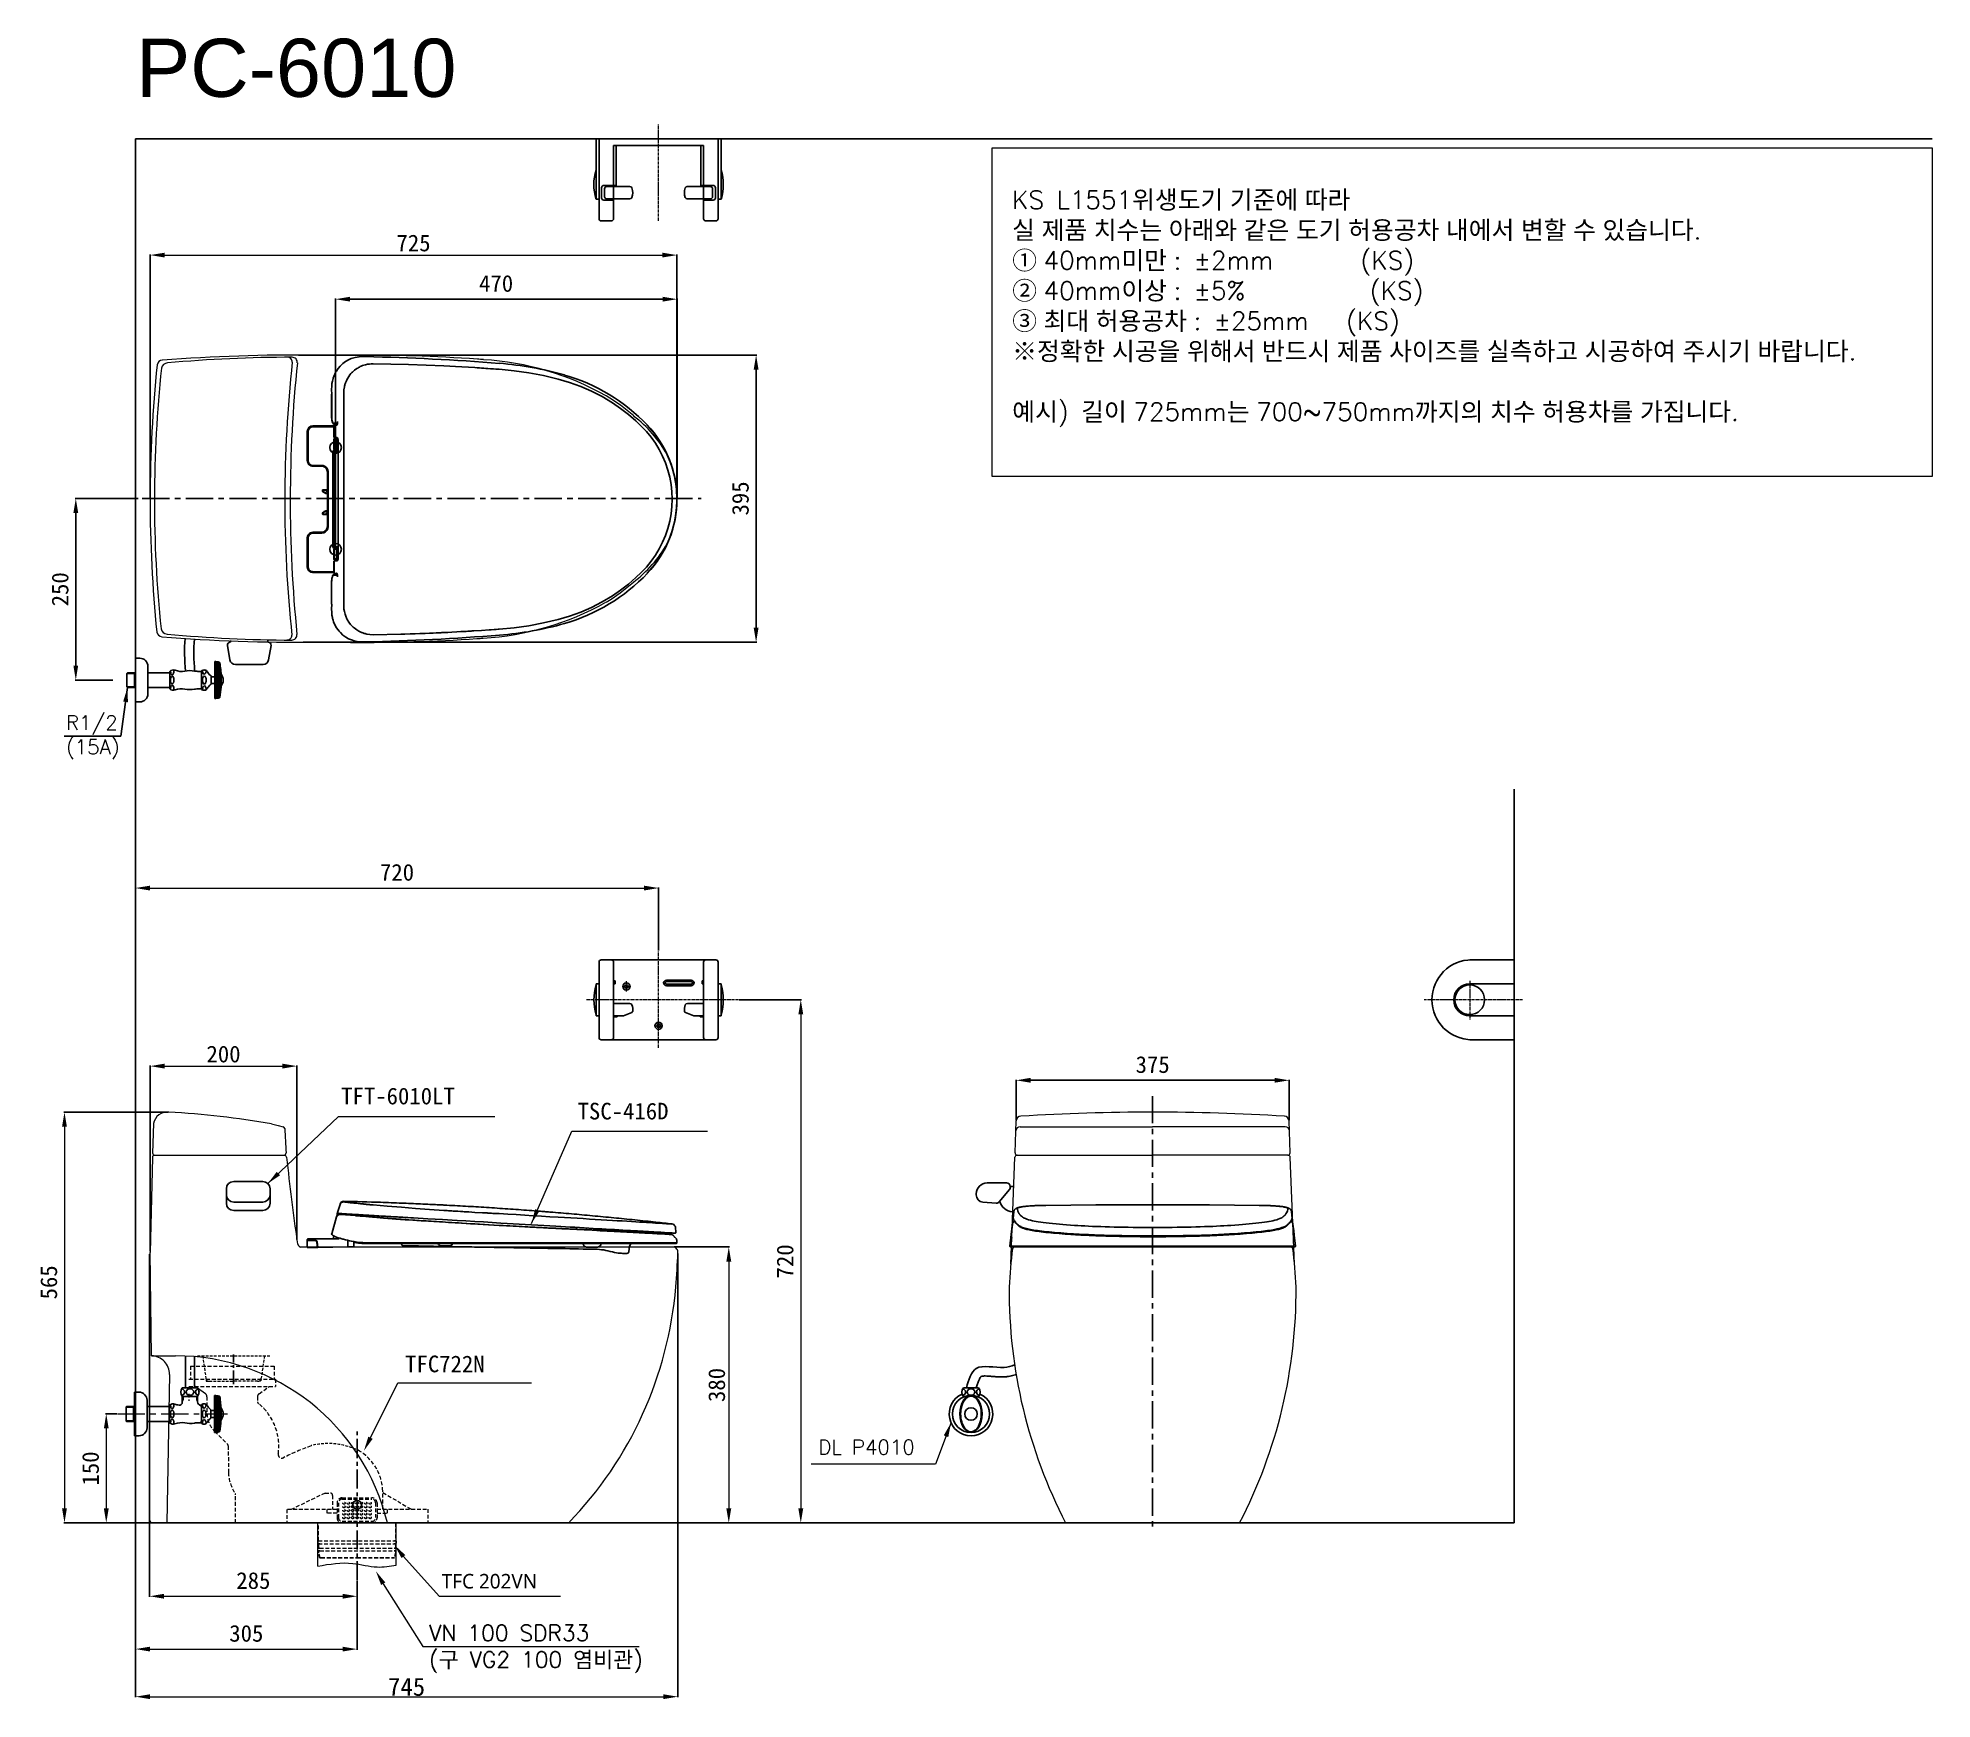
# Model space of a CAD drawing. Extents: x -1426 to 1181, y -346 to 1940.
import ezdxf
from ezdxf.lldxf.tags import DXFTag

# ---------------------------------------------------------------- set-up
doc = ezdxf.new("R2010")
doc.units = 0
doc.header["$LTSCALE"] = 3
doc.header["$MEASUREMENT"] = 0
doc.linetypes.add('CENTER', pattern=[2, 1.25, -0.25, 0.25, -0.25])
doc.linetypes.add('HIDDEN', pattern=[0.375, 0.25, -0.125])
doc.layers.get('0').update_dxf_attribs({"linetype": 'CONTINUOUS'})
doc.layers.get('DEFPOINTS').update_dxf_attribs({"linetype": 'CONTINUOUS'})
for name, color, linetype, lineweight in [('1', 1, 'CENTER', 5), ('2', 2, 'HIDDEN', 9), ('3', 3, 'CONTINUOUS', 15)]:
    doc.layers.add(name, color=color, linetype=linetype, lineweight=lineweight)
for name, color, linetype in [('4', 4, 'CONTINUOUS'), ('6', 6, 'CONTINUOUS'), ('CENTER', 2, 'CENTER'), ('FAUCET', 4, 'CONTINUOUS')]:
    doc.layers.add(name, color=color, linetype=linetype)
doc.styles.add('GHS', font='romans', dxfattribs={"bigfont": 'ghs'})
doc.styles.add('ROMANS', font='romans', dxfattribs={"height": 10.144927})
tags = doc.linetypes.add('DASHED', pattern=[0.75, 0.5, -0.25]).pattern_tags.tags
tags[6:7] = [DXFTag(74, 4), DXFTag(75, 0), DXFTag(340, '0'), DXFTag(46, 1.0), DXFTag(50, 0.0), DXFTag(44, 0.0), DXFTag(45, 0.0)]
tags[4:5] = [DXFTag(74, 4), DXFTag(75, 0), DXFTag(340, '0'), DXFTag(46, 1.0), DXFTag(50, 0.0), DXFTag(44, 0.0), DXFTag(45, 0.0)]
doc.dimstyles.get("Standard").update_dxf_attribs({"dimtxt": 0.18, "dimasz": 0.18, "dimexe": 0.18, "dimexo": 0.0625, "dimgap": 0.09, "dimtad": 0, "dimtih": 1, "dimtoh": 1, "dimdec": 4, "dimzin": 0, "dimdsep": 46, "dimtxsty": 'Standard', "dimcen": 0.09, "dimadec": 0, "dimazin": 0, "dimtfac": 1, "dimtdec": 4, "dimtofl": 0, "dimtmove": 0, "dimatfit": 3, "dimfxl": 0, "dimtolj": 1, "dimtzin": 0, "dimarcsym": 0})

msp = doc.modelspace()

# ---------------------------------------------------------------- texts
at = {"insert": (-1290.8, 1939.1), "char_height": 80, "width": 460, "attachment_point": 1, "style": 'GHS'}
msp.add_mtext('{\\fArial|b0|i0|c0|p34;PC-6010}', dxfattribs=at)
at = {"color": 2, "linetype": 'Continuous', "lineweight": 5, "insert": (-351.9, 10.8), "char_height": 20, "attachment_point": 1, "style": 'GHS'}
msp.add_mtext_dynamic_manual_height_columns('DL P4010', width=159.097, gutter_width=20, heights=[0], dxfattribs=at)
at = {"layer": '2', "attachment_point": 4}
for s, insert, char_height, style in [('KS L1551{\\fGulim|b0|i0|c129|p50;위생도기 기준에 따라 \\P실 제품 치수는 아래와 같은 도기 허용공차 내에서 변할 수 있습니다}. \\P{\\fGulim|b0|i0|c129|p50;① }40mm{\\fGulim|b0|i0|c129|p50;미만 }: ±2mm       (KS) \\P{\\fGulim|b0|i0|c129|p50;② }40mm{\\fGulim|b0|i0|c129|p50;이상 }: ±5%          (KS)\\P{\\fGulim|b0|i0|c129|p50;③ 최대 허용공차 }: ±25mm   (KS)\\P{\\fGulim|b0|i0|c0|p50;※\\fGulim|b0|i0|c129|p50;정확한 시공을 위해서 반드시 제품 사이즈를 실측하고 시공하여 주시기 바랍니다}.\\P\\P{\\fGulim|b0|i0|c129|p50;예시}) {\\fGulim|b0|i0|c129|p50;길이 }725mm{\\fGulim|b0|i0|c129|p50;는 }700~750mm{\\fGulim|b0|i0|c129|p50;까지의 치수 허용차를 가집니다}.', (-84.9, 1567.4), 25, 'ROMANS'), ('R1/2\\P(15A)', (-1387.2, 977.8), 20, 'ROMANS'), ('{\\Ftxt|c129;TSC-416D}', (-683.1, 463), 23, 'ROMANS'), ('{\\fNanumGothic|b0|i0|c129|p50;TFC 202VN}', (-870.1, -183.9), 20, 'GHS'), ('VN 100 SDR33\\P(구 VG2 100 염비관)', (-887.5, -277), 22, 'ROMANS')]:
    msp.add_mtext(s, dxfattribs=dict(at, insert=insert, char_height=char_height, style=style))
at = {"layer": '2', "linetype": 'Continuous', "lineweight": 5, "char_height": 23, "attachment_point": 4, "style": 'ROMANS'}
for s, insert in [('{\\Ftxt|c129;T\\Ftxt|c0;F\\Ftxt|c129;T-6010LT}', (-1008.5, 483.8)), ('{\\Ftxt|c129;TFC722N}', (-920.5, 115.1))]:
    msp.add_mtext(s, dxfattribs=dict(at, insert=insert))

# ---------------------------------------------------------------- blocks, each defined once
blk = doc.blocks.new('*D9')
at = {"color": 3, "linetype": 'Continuous', "lineweight": -2}
for p, q in [((-1317.2, 46.4), (-1332.6, 46.4)), ((-1292.6, -103.6), (-1332.6, -103.6))]:
    blk.add_line(p, q, dxfattribs=at)
at = {"color": 3, "linetype": 'Continuous', "lineweight": 0}
blk.add_line((-1331.8, 26.4), (-1331.8, -83.6), dxfattribs=at)
at = {"color": 3, "linetype": 'Continuous'}
for points in [[(-1335.1, 26.4), (-1328.4, 26.4), (-1331.8, 46.4)], [(-1335.1, -83.6), (-1328.4, -83.6), (-1331.8, -103.6)]]:
    blk.add_solid(points, dxfattribs=at)
at = {"layer": 'DEFPOINTS', "color": 0, "linetype": 'Continuous'}
for p in [(-1316.2, 46.4), (-1331.8, -103.6), (-1291.6, -103.6)]:
    blk.add_point(p, dxfattribs=at)
at = {"color": 2, "linetype": 'Continuous', "lineweight": 5, "insert": (-1353.3, -28.6), "char_height": 23, "attachment_point": 5, "rotation": 90}
blk.add_mtext('\\A1;150', dxfattribs=at)
blk = doc.blocks.new('*D10')
at = {"color": 3, "linetype": 'Continuous', "lineweight": -2}
for p, q in [((-1272.1, 266.1), (-1272.1, -205.3)), ((-986.6, -183.3), (-986.6, -205.3))]:
    blk.add_line(p, q, dxfattribs=at)
at = {"color": 3, "linetype": 'Continuous', "lineweight": 0}
blk.add_line((-1252.1, -204.5), (-1006.6, -204.5), dxfattribs=at)
at = {"color": 3, "linetype": 'Continuous'}
for points in [[(-1252.1, -201.1), (-1252.1, -207.8), (-1272.1, -204.5)], [(-1006.6, -201.1), (-1006.6, -207.8), (-986.6, -204.5)]]:
    blk.add_solid(points, dxfattribs=at)
at = {"layer": 'DEFPOINTS', "color": 0, "linetype": 'Continuous'}
for p in [(-1272.1, 267.1), (-986.6, -182.3), (-986.6, -204.5)]:
    blk.add_point(p, dxfattribs=at)
at = {"color": 2, "linetype": 'Continuous', "lineweight": 5, "insert": (-1129.3, -183), "char_height": 23, "attachment_point": 5}
blk.add_mtext('\\A1;285', dxfattribs=at)
blk = doc.blocks.new('*D11')
at = {"color": 3, "linetype": 'Continuous', "lineweight": -2}
for p, q in [((-1291.6, -104.6), (-1291.6, -278)), ((-986.6, -183.3), (-986.6, -278))]:
    blk.add_line(p, q, dxfattribs=at)
at = {"color": 3, "linetype": 'Continuous', "lineweight": 0}
blk.add_line((-1271.6, -277.2), (-1006.6, -277.2), dxfattribs=at)
at = {"color": 3, "linetype": 'Continuous'}
for points in [[(-1271.6, -273.9), (-1271.6, -280.5), (-1291.6, -277.2)], [(-1006.6, -273.9), (-1006.6, -280.5), (-986.6, -277.2)]]:
    blk.add_solid(points, dxfattribs=at)
at = {"layer": 'DEFPOINTS', "color": 0, "linetype": 'Continuous'}
for p in [(-1291.6, -103.6), (-986.6, -182.3), (-986.6, -277.2)]:
    blk.add_point(p, dxfattribs=at)
at = {"color": 2, "linetype": 'Continuous', "lineweight": 5, "insert": (-1139, -255.7), "char_height": 23, "attachment_point": 5}
blk.add_mtext('\\A1;305', dxfattribs=at)
blk = doc.blocks.new('*D12')
at = {"color": 3, "linetype": 'Continuous', "lineweight": -2}
for p, q in [((-1291.6, 751.4), (-1291.6, 771)), ((-571.6, 684.1), (-571.6, 771))]:
    blk.add_line(p, q, dxfattribs=at)
at = {"color": 3, "linetype": 'Continuous', "lineweight": 0}
blk.add_line((-1271.6, 770.2), (-591.6, 770.2), dxfattribs=at)
at = {"color": 3, "linetype": 'Continuous'}
for points in [[(-1271.6, 773.5), (-1271.6, 766.8), (-1291.6, 770.2)], [(-591.6, 773.5), (-591.6, 766.8), (-571.6, 770.2)]]:
    blk.add_solid(points, dxfattribs=at)
at = {"layer": 'DEFPOINTS', "color": 0, "linetype": 'Continuous'}
for p in [(-571.6, 770.2), (-1291.6, 750.4), (-571.6, 683.1)]:
    blk.add_point(p, dxfattribs=at)
at = {"color": 2, "linetype": 'Continuous', "lineweight": 5, "insert": (-931.6, 791.7), "char_height": 23, "attachment_point": 5}
blk.add_mtext('\\A1;720', dxfattribs=at)
blk = doc.blocks.new('*D13')
at = {"color": 3, "linetype": 'Continuous', "lineweight": -2}
for p, q in [((-460.6, 616.4), (-375.1, 616.4)), ((-455.9, -103.6), (-375.1, -103.6))]:
    blk.add_line(p, q, dxfattribs=at)
at = {"color": 3, "linetype": 'Continuous', "lineweight": 0}
blk.add_line((-375.9, 596.4), (-375.9, -83.6), dxfattribs=at)
at = {"color": 3, "linetype": 'Continuous'}
for points in [[(-379.2, 596.4), (-372.5, 596.4), (-375.9, 616.4)], [(-379.2, -83.6), (-372.5, -83.6), (-375.9, -103.6)]]:
    blk.add_solid(points, dxfattribs=at)
at = {"layer": 'DEFPOINTS', "color": 0, "linetype": 'Continuous'}
for p in [(-461.6, 616.4), (-456.9, -103.6), (-375.9, -103.6)]:
    blk.add_point(p, dxfattribs=at)
at = {"color": 2, "linetype": 'Continuous', "lineweight": 5, "insert": (-397.4, 256.4), "char_height": 23, "attachment_point": 5, "rotation": 90}
blk.add_mtext('\\A1;720', dxfattribs=at)
blk = doc.blocks.new('*D14')
at = {"color": 0, "linetype": 'Continuous', "lineweight": -2}
for p, q in [((-1016.1, 1376.4), (-1016.1, 1581.4)), ((-996.1, 1580.6), (-566.1, 1580.6)), ((-546.1, 1306.3), (-546.1, 1581.4))]:
    blk.add_line(p, q, dxfattribs=at)
at = {"color": 0, "linetype": 'Continuous'}
for points in [[(-996.1, 1584), (-996.1, 1577.3), (-1016.1, 1580.6)], [(-566.1, 1584), (-566.1, 1577.3), (-546.1, 1580.6)]]:
    blk.add_solid(points, dxfattribs=at)
at = {"layer": 'DEFPOINTS', "color": 0, "linetype": 'Continuous'}
for p in [(-546.1, 1580.6), (-1016.1, 1375.4), (-546.1, 1305.3)]:
    blk.add_point(p, dxfattribs=at)
at = {"color": 2, "linetype": 'Continuous', "lineweight": 0, "insert": (-795.2, 1602.1), "char_height": 23, "attachment_point": 5}
blk.add_mtext('\\A1;470', dxfattribs=at)
blk = doc.blocks.new('*D15')
at = {"color": 0, "linetype": 'Continuous', "lineweight": -2}
for p, q in [((-1287.7, 1306.4), (-1374.5, 1306.4)), ((-1373.7, 1286.4), (-1373.7, 1076.4)), ((-1322.9, 1056.4), (-1374.5, 1056.4))]:
    blk.add_line(p, q, dxfattribs=at)
at = {"color": 0, "linetype": 'Continuous'}
for points in [[(-1377, 1286.4), (-1370.4, 1286.4), (-1373.7, 1306.4)], [(-1377, 1076.4), (-1370.4, 1076.4), (-1373.7, 1056.4)]]:
    blk.add_solid(points, dxfattribs=at)
at = {"layer": 'DEFPOINTS', "color": 0, "linetype": 'Continuous'}
for p in [(-1286.7, 1306.4), (-1373.7, 1056.4), (-1321.9, 1056.4)]:
    blk.add_point(p, dxfattribs=at)
at = {"color": 2, "linetype": 'Continuous', "lineweight": 0, "insert": (-1395.2, 1181.4), "char_height": 23, "attachment_point": 5, "rotation": 90}
blk.add_mtext('\\A1;250', dxfattribs=at)
blk = doc.blocks.new('*D16')
at = {"color": 0, "linetype": 'Continuous', "lineweight": -2}
for p, q in [((-1067, 1503.8), (-436.6, 1503.8)), ((-437.4, 1483.8), (-437.4, 1128.4)), ((-1060.7, 1108.4), (-436.6, 1108.4))]:
    blk.add_line(p, q, dxfattribs=at)
at = {"color": 0, "linetype": 'Continuous'}
for points in [[(-440.7, 1483.8), (-434, 1483.8), (-437.4, 1503.8)], [(-440.7, 1128.4), (-434, 1128.4), (-437.4, 1108.4)]]:
    blk.add_solid(points, dxfattribs=at)
at = {"layer": 'DEFPOINTS', "color": 0, "linetype": 'Continuous'}
for p in [(-1068, 1503.8), (-1061.7, 1108.4), (-437.4, 1108.4)]:
    blk.add_point(p, dxfattribs=at)
at = {"color": 2, "linetype": 'Continuous', "lineweight": 0, "insert": (-458.9, 1306.4), "char_height": 23, "attachment_point": 5, "rotation": 90}
blk.add_mtext('\\A1;395', dxfattribs=at)
blk = doc.blocks.new('*D17')
at = {"color": 3, "lineweight": -2}
for p, q in [((-1246.8, 461.8), (-1390.1, 461.8)), ((-1269.6, -103.6), (-1390.1, -103.6))]:
    blk.add_line(p, q, dxfattribs=at)
at = {"color": 3, "linetype": 'Continuous', "lineweight": 0}
blk.add_line((-1389.3, 441.8), (-1389.3, -83.6), dxfattribs=at)
at = {"color": 3}
for points in [[(-1392.6, 441.8), (-1386, 441.8), (-1389.3, 461.8)], [(-1392.6, -83.6), (-1386, -83.6), (-1389.3, -103.6)]]:
    blk.add_solid(points, dxfattribs=at)
at = {"layer": 'DEFPOINTS', "color": 0}
for p in [(-1245.8, 461.8), (-1389.3, -103.6), (-1268.6, -103.6)]:
    blk.add_point(p, dxfattribs=at)
at = {"color": 2, "insert": (-1410.8, 227.5), "char_height": 23, "attachment_point": 5, "rotation": 90}
blk.add_mtext('\\A1;565', dxfattribs=at)
blk = doc.blocks.new('*D18')
at = {"color": 0, "linetype": 'Continuous', "lineweight": -2}
for p, q in [((-79.5, 450.6), (-79.5, 506.4)), ((-59.5, 505.6), (276.2, 505.6)), ((296.2, 450.6), (296.2, 506.4))]:
    blk.add_line(p, q, dxfattribs=at)
at = {"color": 0, "linetype": 'Continuous'}
for points in [[(-59.5, 509), (-59.5, 502.3), (-79.5, 505.6)], [(276.2, 509), (276.2, 502.3), (296.2, 505.6)]]:
    blk.add_solid(points, dxfattribs=at)
at = {"layer": 'DEFPOINTS', "color": 0, "linetype": 'Continuous'}
for p in [(296.2, 505.6), (-79.5, 449.6), (296.2, 449.6)]:
    blk.add_point(p, dxfattribs=at)
at = {"color": 2, "linetype": 'Continuous', "lineweight": 0, "insert": (108.4, 527.1), "char_height": 23, "attachment_point": 5}
blk.add_mtext('\\A1;375', dxfattribs=at)
blk = doc.blocks.new('*D19')
at = {"color": 3, "lineweight": -2}
for p, q in [((-550, 276.2), (-474.2, 276.2)), ((-556.2, -103.6), (-474.2, -103.6))]:
    blk.add_line(p, q, dxfattribs=at)
at = {"color": 3, "linetype": 'Continuous', "lineweight": 0}
blk.add_line((-475, 256.2), (-475, -83.6), dxfattribs=at)
at = {"color": 3}
for points in [[(-478.3, 256.2), (-471.6, 256.2), (-475, 276.2)], [(-478.3, -83.6), (-471.6, -83.6), (-475, -103.6)]]:
    blk.add_solid(points, dxfattribs=at)
at = {"layer": 'DEFPOINTS', "color": 0}
for p in [(-551, 276.2), (-557.2, -103.6), (-475, -103.6)]:
    blk.add_point(p, dxfattribs=at)
at = {"color": 2, "insert": (-491.5, 86.3), "char_height": 23, "attachment_point": 5, "rotation": 90}
blk.add_mtext('\\A1;380', dxfattribs=at)
blk = doc.blocks.new('*D20')
at = {"color": 3, "lineweight": -2}
for p, q in [((-1271.4, 1307.4), (-1271.4, 1642.1)), ((-546.3, 1307.4), (-546.3, 1642.1))]:
    blk.add_line(p, q, dxfattribs=at)
at = {"color": 3, "linetype": 'Continuous', "lineweight": 0}
blk.add_line((-1251.4, 1641.3), (-566.3, 1641.3), dxfattribs=at)
at = {"color": 3}
for points in [[(-1251.4, 1644.6), (-1251.4, 1638), (-1271.4, 1641.3)], [(-566.3, 1644.6), (-566.3, 1638), (-546.3, 1641.3)]]:
    blk.add_solid(points, dxfattribs=at)
at = {"layer": 'DEFPOINTS', "color": 0}
for p in [(-546.3, 1641.3), (-1271.4, 1306.4), (-546.3, 1306.4)]:
    blk.add_point(p, dxfattribs=at)
at = {"color": 2, "insert": (-908.9, 1657.8), "char_height": 23, "attachment_point": 5}
blk.add_mtext('\\A1;725', dxfattribs=at)
blk = doc.blocks.new('*D21')
at = {"color": 3, "lineweight": -2}
for p, q in [((-1271.4, 270.4), (-1271.4, 525.9)), ((-1069.3, 286.4), (-1069.3, 525.9))]:
    blk.add_line(p, q, dxfattribs=at)
at = {"color": 3, "linetype": 'Continuous', "lineweight": 0}
blk.add_line((-1251.4, 525.1), (-1089.3, 525.1), dxfattribs=at)
at = {"color": 3}
for points in [[(-1251.4, 528.5), (-1251.4, 521.8), (-1271.4, 525.1)], [(-1089.3, 528.5), (-1089.3, 521.8), (-1069.3, 525.1)]]:
    blk.add_solid(points, dxfattribs=at)
at = {"layer": 'DEFPOINTS', "color": 0}
for p in [(-1069.3, 525.1), (-1271.4, 269.4), (-1069.3, 285.4)]:
    blk.add_point(p, dxfattribs=at)
at = {"color": 2, "insert": (-1170.4, 541.6), "char_height": 23, "attachment_point": 5}
blk.add_mtext('\\A1;200', dxfattribs=at)
blk = doc.blocks.new('*D22')
at = {"color": 3, "lineweight": -2}
for p, q in [((-545.1, 267.2), (-545.1, -343.5)), ((-1291.6, -104.6), (-1291.6, -343.5))]:
    blk.add_line(p, q, dxfattribs=at)
at = {"color": 3, "linetype": 'Continuous', "lineweight": 0}
blk.add_line((-1271.6, -342.7), (-565.1, -342.7), dxfattribs=at)
at = {"color": 3}
for points in [[(-1271.6, -339.4), (-1271.6, -346), (-1291.6, -342.7)], [(-565.1, -339.4), (-565.1, -346), (-545.1, -342.7)]]:
    blk.add_solid(points, dxfattribs=at)
at = {"layer": 'DEFPOINTS', "color": 0}
for p in [(-545.1, 268.2), (-1291.6, -103.6), (-545.1, -342.7)]:
    blk.add_point(p, dxfattribs=at)
at = {"color": 2, "insert": (-918.4, -329.2), "char_height": 25, "attachment_point": 5}
blk.add_mtext('\\A1;745', dxfattribs=at)
blk = doc.blocks.new('A$C19b091ad')
at = {"color": 2}
for p, q in [((80.2, 392.7), (80.2, 392.7)), ((264.6, 383.4), (264.6, 383.4)), ((353.8, 367.4), (353.8, 367.4)), ((33.5, 341), (33.5, 308.9)), ((0, 249.9), (0, 289.2)), ((0, 289.2), (0, 289.2)), ((1, 289.2), (1, 249.9)), ((13.6, 297.4), (8, 297.4)), ((8, 297.2), (36.4, 297.2)), ((8, 297.2), (11.1, 297.2)), ((8, 297.2), (8, 297.2)), ((36.4, 296.2), (8, 296.2)), ((13.5, 297.4), (13, 297.3)), ((13.5, 297.4), (13.6, 297.4)), ((14.4, 297.4), (13.6, 297.3)), ((14.4, 297.4), (36.5, 297.4)), ((36.4, 296.9), (36.4, 282.8)), ((36.9, 298.2), (40.1, 298.4)), ((36.9, 298.2), (36.9, 281.5)), ((38.1, 299), (38.5, 299)), ((38.2, 299), (38.6, 299)), ((468.1, 298.3), (468, 298.3)), ((35.3, 130.6), (35.3, 262.1)), ((36.3, 262.1), (36.3, 130.6)), ((36.5, 278.5), (36.5, 265.4)), ((36.5, 130.9), (36.5, 261.9)), ((36.9, 281.5), (41.2, 281.3)), ((37.1, 278.4), (37.1, 265.4)), ((37.1, 278.4), (40.1, 278.2)), ((40.1, 265.2), (37.1, 265.4)), ((42.6, 263.1), (37.3, 263.1)), ((37.5, 262.9), (37.3, 263.1)), ((38.4, 263.9), (41.4, 263.7)), ((42, 280.2), (39, 280.4)), ((40.1, 265.2), (40.1, 278.2)), ((42.6, 116.5), (42.6, 276.3)), ((0, 249.9), (0, 249.9)), ((8, 242.9), (19.7, 242.9)), ((19.7, 241.9), (8, 241.9)), ((19.7, 241.9), (8, 241.9)), ((8, 241.9), (8, 241.9)), ((19.7, 241.9), (19.7, 242.9)), ((19.7, 241.9), (19.7, 241.9)), ((21, 208.8), (21, 208.7)), ((21, 207.7), (21, 208.7)), ((21.2, 208.7), (21.2, 207.7)), ((21.5, 209.3), (25.7, 209.3)), ((21.5, 209.3), (21.5, 209.2)), ((21.5, 209.2), (26.3, 209.2)), ((26.3, 209), (21.5, 209)), ((26.5, 209.3), (26.3, 209.2)), ((26.3, 209), (26.3, 209.2)), ((26.6, 207.5), (26.6, 208.7)), ((26.8, 208.7), (27, 208.8)), ((26.8, 208.7), (26.8, 207.5)), ((27, 207.7), (27, 208.8)), ((27.7, 212.5), (27.7, 234.1)), ((27.7, 234.1), (27.7, 234.1)), ((27.7, 212.5), (27.7, 233.9)), ((27.7, 233.9), (27.7, 233.9)), ((27.7, 207.4), (27.7, 212.5)), ((27.7, 212), (27.7, 211.9)), ((27.7, 207.1), (27.7, 211.9)), ((28.7, 233.9), (28.7, 158.9)), ((21.3, 207.5), (21.2, 207.4)), ((27.2, 204.3), (27.2, 204.3)), ((27.7, 206.4), (27.7, 206.7)), ((27.7, 206.2), (27.7, 201.4)), ((27.7, 203.6), (27.7, 204.3)), ((27.7, 203.6), (27.7, 203.4)), ((27.7, 189.9), (27.7, 202.9)), ((27.7, 201.4), (27.7, 196.4)), ((27.7, 191.4), (27.7, 186.6)), ((27.7, 189.4), (27.7, 189.2)), ((27.7, 180.9), (27.7, 189.2)), ((27.7, 186.1), (27.7, 186.4)), ((27.7, 185.4), (27.7, 180.3)), ((21, 176.1), (21, 177)), ((21, 176.1), (21, 176)), ((21.2, 177.4), (21.3, 177.3)), ((21.2, 177), (21.2, 176.1)), ((21.5, 175.8), (26.3, 175.8)), ((26.3, 175.6), (21.5, 175.6)), ((21.5, 175.6), (21.5, 175.5)), ((21.5, 175.5), (25.7, 175.5)), ((26.3, 175.6), (26.3, 175.8)), ((26.3, 175.6), (26.5, 175.5)), ((26.6, 176.1), (26.6, 177.3)), ((26.8, 177.3), (26.8, 176.1)), ((27, 176), (26.8, 176.1)), ((27, 176), (27, 177.1)), ((27.2, 180.5), (27.2, 180.5)), ((27.7, 180.9), (27.7, 180.8)), ((27.7, 180.3), (27.7, 158.9)), ((27.7, 158.7), (27.7, 177.8)), ((27.7, 158.9), (27.7, 158.9)), ((27.7, 158.7), (27.7, 158.7)), ((0, 103.6), (0, 142.9)), ((0, 142.9), (0, 142.9)), ((0, 142.9), (0, 142.9)), ((1, 142.9), (1, 103.6)), ((8, 150.9), (19.7, 150.9)), ((19.7, 150.9), (8, 150.9)), ((8, 150.9), (8, 150.9)), ((19.7, 149.9), (8, 149.9)), ((19.7, 149.9), (19.7, 150.9)), ((19.7, 150.9), (19.7, 150.9)), ((36.4, 110), (36.4, 95.9)), ((36.5, 127.4), (36.5, 114.2)), ((36.9, 111.3), (41.2, 111.5)), ((36.9, 111.3), (36.9, 94.6)), ((37.1, 127.4), (40.1, 127.6)), ((37.1, 127.4), (37.1, 114.4)), ((40.1, 114.6), (37.1, 114.4)), ((37.3, 129.6), (37.5, 129.9)), ((37.3, 129.6), (42.6, 129.6)), ((41.4, 129.1), (38.4, 128.9)), ((39, 112.4), (42, 112.6)), ((40.1, 114.6), (40.1, 127.6)), ((0, 103.6), (0, 103.6)), ((0, 103.6), (0, 103.6)), ((8, 96.6), (36.4, 96.6)), ((36.4, 95.6), (8, 95.6)), ((8, 95.6), (11.1, 95.6)), ((8, 95.6), (8, 95.6)), ((13.6, 95.4), (8, 95.4)), ((13, 95.5), (13.5, 95.4)), ((13.6, 95.4), (13.5, 95.4)), ((14.4, 95.4), (13.6, 95.5)), ((36.5, 95.4), (14.4, 95.4)), ((33.5, 83.8), (33.5, 51.8)), ((36.9, 94.6), (40.1, 94.4)), ((38.5, 93.8), (38.1, 93.8)), ((38.6, 93.8), (38.2, 93.8)), ((468.1, 94.4), (468, 94.4)), ((80.2, 0.1), (80.2, 0.1)), ((353.8, 25.4), (353.8, 25.4))]:
    blk.add_line(p, q, dxfattribs=at)
for points in [[(76.5, 392.8), (71.3, 392.6), (66, 391.7), (60.6, 390), (56.5, 388.2), (52.6, 385.8), (52.5, 385.8)], [(76.5, 392.8), (80.2, 392.7)], [(80.2, 392.7), (76.5, 392.8)], [(76.5, 392.8), (76.5, 392.8), (76.5, 392.8)], [(52.5, 385.8), (50.7, 384.5), (48.8, 383), (47, 381.3), (45.2, 379.6), (42.5, 376.3), (40, 372.7), (39.4, 371.7), (38.9, 370.8), (38.3, 369.7), (37.8, 368.7), (37.4, 367.6), (36.9, 366.5), (36.5, 365.4), (36, 364.3), (35.8, 363.5), (35.4, 362.4), (35, 360.9), (34.6, 359), (34, 355.9), (33.6, 352.1), (33.5, 347.6)], [(50.2, 343.2), (50.4, 347.1), (51, 351), (51.3, 352.1), (51.5, 353.2), (51.9, 354.3), (52.2, 355.3), (52.6, 356.4), (53, 357.5), (53.4, 358.5), (53.8, 359.4), (54.5, 360.9), (55.6, 362.9), (57.1, 365.4), (58.7, 367.6), (60.1, 369.3), (61.3, 370.6), (62.2, 371.5), (65.1, 374.1), (68.3, 376.4), (69.4, 377), (70.5, 377.7), (71.7, 378.3), (72.9, 378.9), (74.1, 379.4), (75.3, 379.9), (76.2, 380.3), (77.8, 380.8), (80, 381.5), (82.8, 382.1), (85.5, 382.5), (87.7, 382.7), (89.4, 382.8), (90.6, 382.8)], [(90.6, 382.8), (139.2, 381.8), (187.8, 379.9), (196.4, 379.4), (204.2, 379), (212.6, 378.6), (222.1, 378), (230.6, 377.5), (233.8, 377.3), (236.9, 377.1), (240, 376.9), (243, 376.7), (245.6, 376.5), (248.7, 376.3), (252.1, 376.1), (256.2, 375.8), (259.6, 375.5), (262.3, 375.3), (264.2, 375.2)], [(264.2, 375.2), (284.6, 373.2), (304.9, 370.3), (325.1, 366.5), (345.1, 361.8), (360.8, 357.2), (376.3, 351.7), (391.3, 345.2), (405.9, 337.7), (419.9, 329.2), (431.1, 321.5), (441.9, 313.1), (452.2, 304.1), (459.6, 297.1), (466.7, 289.7), (473.2, 281.8), (479.1, 273.5), (484.4, 264.8), (489, 255.7), (493, 246.3), (496.3, 236.6), (498.9, 226.8), (500.7, 216.7), (501.8, 206.6), (502.2, 196.4)], [(33.6, 341), (33.5, 347.6)], [(33.5, 341), (33.5, 341), (33.6, 341)], [(33.6, 341), (33.6, 309)], [(50.2, 343.2), (50.3, 309), (50.3, 274.8)], [(0, 289.2), (0, 289.2), (0, 289.2), (0, 289.2), (0.2, 291), (0.6, 292.3), (1.1, 293.3), (1.7, 294.1), (2.3, 294.9), (3, 295.4), (3.6, 295.9), (5, 296.6), (8, 297.2)], [(0, 289.2), (0, 289.2)], [(1, 289.2), (0.6, 289.2), (0.3, 289.2), (0.1, 289.2), (0, 289.2)], [(8, 297.2), (8, 297.1), (8, 296.9), (8, 296.6), (8, 296.2)], [(33.5, 309.1), (33.6, 306.8), (33.9, 304.7), (34.4, 303), (35, 301.6), (35.6, 300.5), (36.3, 299.7), (37.2, 299.1), (38.1, 299)], [(33.5, 309), (33.5, 309), (33.5, 309)], [(33.5, 309), (33.6, 309)], [(36.3, 301), (35.8, 301.1), (35.3, 301.6), (34.9, 302.2), (34.5, 303.1), (34.1, 304.3), (33.8, 305.6), (33.6, 307.2), (33.6, 309)], [(40.2, 301.2), (36.3, 301)], [(38.2, 299), (37.4, 299.1), (36.8, 299.6), (36.4, 300.2), (36.3, 301)], [(38.2, 299), (41.1, 299.1)], [(38.5, 299), (38.7, 299)], [(40.1, 298.4), (40.4, 298.2), (40.7, 298.3), (41, 298.7), (41.3, 299.3), (41.5, 300.2), (41.7, 301.1), (41.8, 302.2), (41.8, 303.4)], [(40.2, 301.2), (41, 301.2), (41.6, 301.2)], [(41.8, 303.4), (41.8, 303.4), (41.8, 303.4)], [(37.3, 264.1), (36.5, 264), (35.9, 263.6), (35.4, 262.9), (35.3, 262.1)], [(36.3, 262.1), (36.2, 262.1), (36, 262.1), (35.7, 262.1), (35.3, 262.1)], [(36.3, 262.1), (36.4, 262.5), (36.6, 262.9), (36.9, 263.1), (37.3, 263.1)], [(36.3, 262.1), (36.5, 261.9)], [(39.9, 280.6), (39.5, 280.5), (38.8, 280.5), (38.4, 280.5), (38.1, 280.4), (37.9, 280.3), (37.5, 280.2), (37.1, 279.9), (36.8, 279.4), (36.6, 278.7), (36.5, 278.5)], [(36.5, 265.5), (36.5, 265.3), (36.7, 264.8), (36.9, 264.4), (37.2, 264.2), (37.4, 264.1), (37.6, 264), (37.7, 264), (37.9, 263.9), (38.1, 263.9), (38.4, 263.9)], [(36.5, 265.5), (37.1, 265.4)], [(36.5, 261.9), (36.6, 262.3), (36.8, 262.6), (37.2, 262.8), (37.5, 262.9)], [(42.6, 261.7), (41.6, 261.7), (40.6, 261.7), (39.3, 261.8), (38, 261.8), (37, 261.8), (36.5, 261.9)], [(37.1, 265.4), (37.2, 264.8), (37.5, 264.3), (38, 264), (38.5, 263.9)], [(37.3, 264.1), (37.3, 263.8), (37.3, 263.4), (37.3, 263.2), (37.3, 263.1)], [(39, 280.4), (38.6, 280.4), (38.6, 280.5), (39.1, 280.5), (40, 280.6)], [(42.5, 278.2), (41.7, 278.2), (40.7, 278.2), (40.1, 278.2)], [(40.1, 265.2), (40.6, 265.2), (41.5, 265.2), (42.5, 265.2), (42.6, 265.2)], [(41.5, 263.7), (41, 263.8), (40.5, 264.2), (40.2, 264.6), (40.1, 265.2)], [(41.5, 263.7), (41.9, 263.7), (42.5, 263.7), (42.6, 263.7)], [(50.3, 196.4), (50.3, 235.6), (50.3, 274.8)], [(8, 241.9), (5, 242.5), (3.6, 243.2), (3, 243.7), (2.3, 244.3), (1.9, 244.8), (1.4, 245.4), (1, 246.1), (0.6, 246.8), (0.2, 248.1), (0, 249.9)], [(0, 249.9), (0.1, 249.9), (0.3, 249.9), (0.6, 249.9), (1, 249.9)], [(8, 242.9), (8, 242.5), (8, 242.2), (8, 242), (8, 241.9)], [(19.7, 241.9), (22.8, 241.3), (25.3, 239.6), (27.1, 237), (27.7, 233.9)], [(21, 208.7), (21.1, 208.8), (21.1, 208.9), (21.2, 209), (21.2, 209.1), (21.4, 209.2), (21.5, 209.2)], [(21.2, 208.7), (21.2, 208.7), (21.1, 208.7), (21.1, 208.7), (21, 208.7)], [(21.5, 209.2), (21.5, 209.2), (21.5, 209.1), (21.5, 209.1), (21.5, 209)], [(26.3, 209.2), (26.4, 209.2), (26.5, 209.2), (26.6, 209.1), (26.6, 209), (26.7, 208.9), (26.8, 208.7)], [(26.5, 209.3), (26.7, 209.3), (26.9, 209.2), (27, 209), (27, 208.9), (27, 208.8), (27, 208.8)], [(26.8, 208.7), (26.7, 208.7), (26.7, 208.7), (26.6, 208.7), (26.6, 208.7)], [(27.7, 206.4), (27.7, 233.9)], [(28.7, 233.9), (28.3, 233.9), (28, 233.9), (27.8, 233.9), (27.7, 233.9)], [(21.2, 207.4), (21.1, 207.5), (21.1, 207.6), (21, 207.6), (21, 207.7)], [(21, 207.7), (21.1, 207.7), (21.1, 207.7), (21.2, 207.7), (21.2, 207.7)], [(21, 207.7), (21, 207.4)], [(21.2, 207.4), (21.2, 207)], [(25.7, 204.5), (25.8, 204.5), (26.3, 204.4), (26.7, 204.3), (27, 204.3), (27.2, 204.2), (27.2, 204.3)], [(26.6, 207.5), (26.6, 207.5), (26.7, 207.5), (26.7, 207.5), (26.8, 207.5)], [(27, 207.7), (26.8, 207.5)], [(27.2, 207), (27, 207.1), (26.9, 207.2), (26.8, 207.3), (26.8, 207.5)], [(27, 207.7), (27, 207.6), (27, 207.5), (27.1, 207.4), (27.2, 207.3), (27.2, 207.3)], [(27.2, 207), (27.2, 207), (27.2, 207), (27.2, 206.9), (27.1, 206.8)], [(27.2, 207), (27.2, 207), (27.2, 207.1), (27.3, 207.1), (27.3, 207.1), (27.3, 207.1), (27.3, 207.2), (27.4, 207.2)], [(27.2, 207.2), (27.3, 207.2), (27.3, 207.2), (27.3, 207.2), (27.4, 207.2)], [(27.2, 204.3), (27.3, 204.3), (27.4, 204.3), (27.7, 204.3)], [(27.7, 207.1), (27.4, 207.1), (27.4, 207.2)], [(27.7, 203.7), (27.7, 203.7), (27.7, 203.6), (27.7, 203.6)], [(27.7, 196.4), (27.7, 194.4), (27.7, 191.4)], [(27.7, 189.1), (27.7, 189.1), (27.7, 189.2), (27.7, 189.2)], [(27.7, 186.4), (27.7, 158.9)], [(50.3, 118), (50.3, 157.2), (50.3, 196.4)], [(502.2, 196.4), (501.8, 186.2), (500.7, 176.1), (498.9, 166), (496.3, 156.1), (493, 146.5), (489, 137.1), (484.4, 128), (479.1, 119.3), (473.2, 111), (466.7, 103.1), (459.6, 95.7), (452.2, 88.7), (441.9, 79.7), (431.1, 71.3), (419.9, 63.6), (405.9, 55.1), (391.3, 47.6), (376.3, 41), (360.8, 35.5), (345.1, 31), (325.1, 26.3), (304.9, 22.4), (284.6, 19.6), (264.2, 17.6)], [(27.7, 158.9), (27.5, 157.2), (27, 155.7), (25.4, 153.2), (22.9, 151.5), (21.3, 151.1), (19.7, 150.9)], [(21.2, 177.4), (21.1, 177.3), (21.1, 177.2), (21, 177.1), (21, 177)], [(21, 177.4), (21, 177)], [(21.2, 177), (21.2, 177), (21.1, 177), (21.1, 177), (21, 177)], [(21, 176.1), (21.1, 176), (21.1, 175.9), (21.2, 175.8), (21.2, 175.7), (21.4, 175.6), (21.5, 175.6)], [(21, 176.1), (21.1, 176.1), (21.1, 176.1), (21.2, 176.1), (21.2, 176.1)], [(21.2, 177.4), (21.2, 177.8)], [(21.5, 175.8), (21.5, 175.7), (21.5, 175.7), (21.5, 175.6), (21.5, 175.6)], [(25.7, 180.3), (25.8, 180.3), (26.3, 180.4), (26.7, 180.5), (27, 180.5), (27.2, 180.5), (27.2, 180.5)], [(26.3, 175.6), (26.4, 175.6), (26.5, 175.6), (26.6, 175.7), (26.6, 175.8), (26.7, 175.9), (26.8, 176.1)], [(26.5, 175.5), (26.7, 175.5), (26.9, 175.6), (27, 175.8), (27, 175.9), (27, 175.9), (27, 176)], [(26.6, 177.3), (26.6, 177.5), (26.7, 177.7), (26.9, 177.9), (27.1, 178)], [(26.8, 177.3), (26.7, 177.3), (26.7, 177.3), (26.6, 177.3), (26.6, 177.3)], [(26.6, 176.1), (26.6, 176.1), (26.7, 176.1), (26.8, 176.1), (26.8, 176.1)], [(26.8, 177.3), (26.8, 177.5), (26.9, 177.6), (27, 177.7), (27.2, 177.8)], [(26.8, 177.3), (27, 177.1)], [(27, 177.1), (27, 177.2), (27, 177.3), (27.1, 177.4), (27.2, 177.5), (27.2, 177.5)], [(27.1, 178), (27.2, 177.9), (27.2, 177.8), (27.2, 177.8), (27.2, 177.8)], [(27.2, 180.5), (27.3, 180.5), (27.4, 180.5), (27.7, 180.5)], [(27.4, 177.6), (27.3, 177.7), (27.3, 177.7), (27.2, 177.7), (27.2, 177.8), (27.2, 177.8), (27.2, 177.8)], [(27.2, 177.6), (27.3, 177.6), (27.3, 177.6), (27.3, 177.6), (27.4, 177.6)], [(27.7, 158.7), (27.4, 156.8), (27.2, 156)], [(27.7, 177.7), (27.4, 177.7), (27.4, 177.6)], [(27.7, 158.9), (27.8, 158.9), (28, 158.9), (28.3, 158.9), (28.7, 158.9)], [(8, 150.9), (5, 150.3), (3.6, 149.6), (2.3, 148.5), (0.8, 146.4), (0.2, 144.8), (0, 142.9)], [(0, 142.9), (0, 142.7)], [(1, 142.9), (0.6, 142.9), (0.3, 142.9), (0.1, 142.9), (0, 142.9)], [(8, 150.9), (8, 150.8), (8, 150.6), (8, 150.3), (8, 149.9)], [(27.2, 156), (26.8, 155.1), (26.7, 154.8)], [(35.3, 130.6), (35.7, 130.6), (36, 130.6), (36.2, 130.6), (36.3, 130.6)], [(37.3, 128.6), (36.5, 128.8), (35.9, 129.2), (35.4, 129.9), (35.3, 130.6)], [(36.5, 130.9), (36.3, 130.6)], [(37.3, 129.6), (36.9, 129.7), (36.6, 129.9), (36.4, 130.3), (36.3, 130.6)], [(42.6, 131.1), (41.6, 131.1), (39.7, 131), (38.1, 131), (37, 131), (36.5, 130.9)], [(37.5, 129.9), (37.2, 130), (36.8, 130.2), (36.6, 130.5), (36.5, 130.9)], [(38.4, 128.9), (38.1, 128.9), (37.9, 128.8), (37.7, 128.8), (37.5, 128.7), (37.2, 128.6), (36.9, 128.3), (36.6, 127.9), (36.5, 127.3), (36.5, 127.3)], [(36.5, 127.3), (37.1, 127.4)], [(36.5, 114.3), (36.5, 114.3), (36.7, 113.5), (37, 113.1), (37.4, 112.7), (37.7, 112.5), (37.9, 112.4), (38.1, 112.4), (38.3, 112.3), (38.5, 112.3), (38.9, 112.3), (39.5, 112.3), (39.9, 112.2)], [(38.5, 128.9), (38, 128.8), (37.5, 128.5), (37.2, 128), (37.1, 127.4)], [(37.1, 114.4), (37.2, 113.6), (37.6, 113), (38.3, 112.5), (39, 112.4)], [(37.3, 129.6), (37.3, 129.6), (37.3, 129.3), (37.3, 129), (37.3, 128.6)], [(40.1, 127.6), (40.2, 128.2), (40.5, 128.6), (41, 129), (41.5, 129.1)], [(40.1, 127.6), (40.9, 127.6), (41.2, 127.6), (41.4, 127.6), (42.5, 127.6), (42.6, 127.6)], [(42.5, 114.6), (41.7, 114.6), (40.7, 114.6), (40.1, 114.6)], [(42.6, 129.1), (42.5, 129.1), (41.9, 129.1), (41.5, 129.1)], [(50.3, 118), (50.3, 83.8), (50.2, 49.6)], [(0, 103.6), (0.1, 103.6), (0.3, 103.6), (0.6, 103.6), (1, 103.6)], [(0, 103.6), (0.2, 101.6), (0.8, 100.1), (2.3, 97.9), (3.6, 96.9), (5, 96.1), (8, 95.6)], [(8, 96.6), (8, 96.2), (8, 95.9), (8, 95.7), (8, 95.6)], [(38.1, 93.8), (37.4, 93.7), (36.7, 93.4), (36, 92.8), (35.3, 91.8), (34.7, 90.5), (34.1, 88.7), (33.7, 86.5), (33.6, 85.2), (33.5, 83.7)], [(33.5, 83.8), (33.5, 83.8), (33.5, 83.8)], [(33.5, 83.8), (33.6, 83.8)], [(33.6, 83.8), (33.6, 85.6), (33.8, 87.2), (34.1, 88.5), (34.5, 89.7), (34.9, 90.5), (35.3, 91.2), (35.8, 91.7), (36.3, 91.8)], [(38.2, 93.8), (37.4, 93.7), (36.8, 93.2), (36.4, 92.6), (36.3, 91.8)], [(36.3, 91.8), (40.2, 91.6)], [(38.1, 93.8), (38.2, 93.8)], [(41.1, 93.7), (38.2, 93.8)], [(38.7, 93.8), (38.5, 93.8)], [(40.1, 94.4), (40.4, 94.6), (40.7, 94.5), (41, 94.1), (41.3, 93.5), (41.5, 92.6), (41.7, 91.7), (41.8, 90.6), (41.8, 89.4)], [(40.2, 91.6), (41, 91.6), (41.6, 91.6)], [(41.8, 89.4), (41.8, 89.4), (41.8, 89.4)], [(33.5, 45.2), (33.6, 51.8)], [(33.5, 51.8), (33.5, 51.8), (33.6, 51.8)], [(54.4, 5.8), (52.9, 6.8), (49.1, 9.5), (45.6, 12.8), (43.7, 14.9), (42, 17.2), (40.3, 19.6), (38.1, 23.5), (36.3, 27.8), (36, 28.5), (35.8, 29.2), (35.5, 30.2), (35.2, 31.2), (34.9, 32.4), (34.6, 33.8), (34, 37), (33.6, 40.8), (33.5, 45.2)], [(90.6, 10), (86.2, 10.2), (81.9, 10.8), (80.7, 11.1), (79.6, 11.4), (78.5, 11.7), (77.4, 12.1), (76.3, 12.5), (75.3, 12.9), (74.4, 13.2), (72.9, 13.9), (70.8, 15), (68.3, 16.5), (66.2, 17.9), (64.5, 19.2), (63.1, 20.4), (62.2, 21.3), (59.5, 24.2), (57.1, 27.4), (56.4, 28.5), (55.7, 29.6), (55.1, 30.7), (54.5, 31.9), (53.9, 33.1), (53.4, 34.3), (53, 35.3), (52.4, 36.8), (52, 38.2), (51.5, 39.9), (51, 41.8), (50.5, 45.3), (50.3, 47.9), (50.2, 49.6)], [(53.1, 6.6), (53.9, 6.1), (54.3, 5.8)], [(76.5, 0), (71.4, 0.2), (66.1, 1.1), (60.8, 2.7), (56.8, 4.5), (54.4, 5.8)], [(80.2, 0.1), (76.5, 0)], [(76.5, 0), (76.5, 0), (76.5, 0)], [(264.2, 17.6), (262.5, 17.5), (260.1, 17.3), (257.1, 17.1), (253.3, 16.8), (250.5, 16.6), (239.9, 15.9), (229.2, 15.2), (228, 15.1), (226.8, 15.1), (225.6, 15), (224.4, 14.9), (223.2, 14.8), (222, 14.8), (220.8, 14.7), (218.9, 14.6), (215.9, 14.4), (211.5, 14.2), (205.8, 13.8), (198.8, 13.5), (193.5, 13.2), (187.7, 12.9), (186.5, 12.9), (185.2, 12.8), (184, 12.7), (182.7, 12.7), (181.4, 12.6), (180.1, 12.6), (178.8, 12.5), (177.4, 12.4), (173.3, 12.3), (168.2, 12), (162.1, 11.8), (155, 11.5), (148.7, 11.3), (141.8, 11.1), (134.2, 10.9), (128.8, 10.7), (90.6, 10)]]:
    blk.add_lwpolyline(points, dxfattribs=at)
for centre, radius, start, end in [((8.2, -2874.1), 3267.6, 85.4987, 88.7365), ((8.2, -2874.1), 3267.6, 85.4987, 88.7365), ((228.8, -71), 455.9, 74.0873, 85.4987), ((228.8, -71), 455.9, 74.0873, 85.4987), ((284.2, 123.2), 253.9, 43.6123, 74.0873), ((284.2, 123.2), 253.9, 43.6123, 74.0873), ((8, 289.2), 7, 90.009, 180.0064), ((361, 196.4), 147.8, 0, 43.6123), ((361, 196.4), 147.8, 316.3877, 43.6123), ((8, 249.9), 7, 179.9907, 269.9939), ((21.5, 208.7), 0.3, 90.0054, 180.0075), ((26.3, 208.7), 0.3, 0.0171, 90.021), ((21.5, 207.7), 0.301, 179.9899, 225.6049), ((28.5, 214.9), 10.5, 225.6118, 265.425), ((28.5, 214.9), 10.8, 227.0817, 254.799), ((28.5, 214.9), 10.3, 225.6125, 265.3361), ((28.5, 214.9), 8.19, 260.2197, 264.0535), ((28.5, 214.9), 7.99, 260.2195, 263.8756), ((361, 196.4), 147.8, 316.3877, 0), ((28.5, 169.9), 10.5, 94.8123, 134.3882), ((28.5, 169.9), 10.8, 105.201, 132.9183), ((21.5, 177), 0.301, 134.3951, 180.0075), ((21.5, 176.1), 0.3, 179.9932, 269.997), ((28.5, 169.9), 10.3, 94.7621, 134.3875), ((26.3, 176.1), 0.3, 269.9747, 359.9918), ((28.5, 169.9), 8.19, 95.9947, 99.7802), ((28.5, 169.9), 7.99, 96.1451, 99.7805), ((8, 142.9), 7, 90.009, 180.0064), ((8, 103.6), 7, 179.9907, 269.9939), ((284.2, 269.6), 253.9, 285.9127, 316.3877), ((284.2, 269.6), 253.9, 285.9127, 316.3877), ((8.2, 3266.9), 3267.6, 271.2635, 274.5013), ((8.2, 3266.9), 3267.6, 271.2635, 274.5013), ((228.8, 463.8), 455.9, 274.5013, 285.9127), ((228.8, 463.8), 455.9, 274.5013, 285.9127)]:
    blk.add_arc(centre, radius, start, end, dxfattribs=at)
for centre, major_axis, ratio, start_param, end_param in [((8, 289.4), (-4.21, 6.81), 0.99966, 5.729789, 7.30029), ((8, 289.2), (0, 8), 0.999848, 0.098926, 1.570811), ((8, 289.2), (0, 8), 0.999848, 0.000015, 0.098926), ((11.1, 297.3), (-2.5, 0), 0.017455, 1.570806, 3.036883), ((11, 297.3), (2, 0), 0.017449, 5.715526, 6.178563), ((13.5, 296.9), (-0.229, 0.445), 0.99869, 5.363377, 5.807797), ((13.6, 296.9), (0, 0.5), 0.999695, 5.719812, 6.283185), ((42.1, 301.2), (0.12, -2), 0.96113, 4.653958, 5.755439), ((39, 278.4), (0.12, 2), 0.961126, 0.063244, 1.629234), ((50, 262.9), (12.5, 0), 0.017452, 3.158684, 3.190646), ((50, 262.9), (12.5, 0), 0.017452, 3.190646, 4.079319), ((47.9, 280.5), (9, 0), 0.017453, 2.317366, 2.635123), ((42, 278.2), (-0.12, -2), 0.961133, 3.204845, 4.770831), ((41.2, 276.3), (0, 5), 0.284012, 4.712867, 6.26645), ((50.4, 280.4), (12.7, 0), 0.017453, 2.296645, 2.317381), ((45.8, 280.2), (4, 0), 0.017451, 3.420757, 3.502606), ((8, 249.9), (0, 8), 0.999848, 1.570782, 1.599305), ((8, 249.9), (0, 8), 0.999848, 1.599305, 2.571298), ((8, 249.9), (0, 8), 0.999848, 2.571298, 3.141578), ((19.7, 233.9), (-5.66, -5.66), 0.999695, 2.727332, 3.926845), ((19.7, 233.9), (7.66, 2.32), 0.999451, 5.989191, 6.672186), ((21.5, 208.8), (0, 0.5), 0.999848, 0, 1.570796), ((25.7, 209.3), (-1.5, 0), 0.017455, 4.13565, 4.712389), ((21.5, 207.4), (0, 0.5), 0.998838, 1.569846, 2.39245), ((27.3, 207.5), (0.088, -0.575), 0.246445, 5.145086, 5.272141), ((27.7, 207.4), (0, 0.8), 0.017455, 1.570796, 2.617994), ((27.7, 185.4), (0, 0.8), 0.017455, 0.523599, 1.570796), ((21.5, 177.4), (0, -0.5), 0.998838, 3.890736, 4.713339), ((21.5, 176), (0, 0.5), 0.999848, 1.570796, 3.141593), ((25.7, 175.5), (1.5, 0), 0.017455, 4.712389, 5.289125), ((19.7, 158.9), (-7.66, 2.32), 0.999451, 2.752531, 3.435587), ((19.7, 158.9), (5.66, -5.66), 0.999695, 0.414252, 0.785253), ((27.3, 177.2), (0.088, 0.575), 0.246445, 1.011042, 1.1381), ((8, 142.9), (0, 8), 0.999848, 0.877805, 1.537628), ((8, 142.9), (0, 8), 0.999848, 1.537628, 1.570811), ((8, 142.9), (0, 8), 0.999848, 0.000015, 0.877805), ((19.7, 158.9), (5.66, -5.66), 0.999695, 5.497925, 6.697438), ((50, 129.9), (-12.5, 0), 0.017452, 6.234874, 6.265942), ((50, 129.9), (-12.5, 0), 0.017452, 5.345455, 6.234874), ((50, 112.3), (-11.5, 0), 0.01745, 6.003965, 6.78965), ((47.9, 112.3), (-9, 0), 0.017453, 0.50647, 0.824227), ((42, 114.6), (0.12, -2), 0.961133, 4.653947, 6.219937), ((41.2, 116.5), (0, 5), 0.284012, 3.158327, 4.711911), ((50.4, 112.4), (-12.7, 0), 0.017453, 0.824211, 0.844948), ((45.8, 112.6), (-4, 0), 0.017451, 5.922161, 6.00399), ((8, 103.6), (0, 8), 0.999848, 1.570782, 3.121269), ((8, 103.4), (4.21, 6.81), 0.99966, 2.124488, 3.694989), ((8, 103.6), (0, 8), 0.999848, 3.121269, 3.141578), ((11.1, 95.5), (2.5, 0), 0.017455, 0.10471, 1.570786), ((11, 95.5), (-2, 0), 0.017449, 3.246202, 3.709245), ((13.5, 95.9), (0.229, 0.445), 0.99869, 3.61698, 4.061401), ((13.6, 95.9), (0, 0.5), 0.999695, 3.141593, 3.704966), ((42.1, 91.6), (-0.12, -2), 0.96113, 3.673143, 4.77082)]:
    blk.add_ellipse(centre, major_axis=major_axis, ratio=ratio, start_param=start_param, end_param=end_param, dxfattribs=at)
for points in [[(36.4, 296.9), (36.4, 297), (36.4, 297.3), (36.6, 297.7), (36.8, 298), (36.9, 298.2)], [(36.9, 281.5), (36.8, 281.7), (36.6, 282), (36.4, 282.4), (36.4, 282.7), (36.4, 282.8)], [(37.1, 278.4), (36.9, 278.4), (36.8, 278.4), (36.6, 278.4), (36.5, 278.4), (36.5, 278.5)], [(28.7, 233.9), (28.7, 234.6), (28.5, 235.9), (27.9, 237.9), (26.8, 239.6), (25.4, 241), (23.7, 242.1), (21.7, 242.8), (20.4, 242.9), (19.7, 242.9)], [(26.6, 207.5), (26.6, 207.4), (26.6, 207.3), (26.7, 207.1), (26.8, 207), (27, 206.9), (27.1, 206.8), (27.1, 206.8)], [(28.7, 158.9), (28.7, 158.2), (28.5, 156.9), (27.9, 154.9), (26.8, 153.2), (25.4, 151.8), (23.6, 150.7), (21.7, 150), (20.4, 149.9), (19.7, 149.9)], [(36.9, 111.3), (36.8, 111.1), (36.6, 110.8), (36.4, 110.4), (36.4, 110.1), (36.4, 110)], [(37.1, 114.4), (36.9, 114.4), (36.8, 114.4), (36.6, 114.4), (36.5, 114.3), (36.5, 114.3)], [(36.4, 95.9), (36.4, 95.8), (36.4, 95.5), (36.6, 95.1), (36.8, 94.8), (36.9, 94.6)]]:
    blk.add_open_spline(points, degree=3, dxfattribs=at)
for points, knots in [([(41, 299), (40.8, 299), (39.9, 299), (39.1, 299), (38.6, 299)], [0.7463025, 0.7463025, 0.7463025, 0.7463025, 0.8, 1, 1, 1, 1]), ([(39, 262.8), (39.2, 262.8), (39.6, 262.8), (40.7, 262.8), (41.8, 262.8), (42.5, 262.7), (42.6, 262.7)], [0.0935878, 0.0935878, 0.0935878, 0.0935878, 0.1333333, 0.2, 0.2666667, 0.2762044, 0.2762044, 0.2762044, 0.2762044]), ([(42.6, 263), (42.5, 263), (41.8, 263), (40.7, 263), (39.9, 263), (39.6, 263)], [0.7250178, 0.7250178, 0.7250178, 0.7250178, 0.7333333, 0.8, 0.8633974, 0.8633974, 0.8633974, 0.8633974]), ([(38.5, 129.9), (38.5, 129.9), (38.7, 129.9), (39.4, 130), (40, 130), (40.3, 130)], [0, 0, 0, 0, 0.0666667, 0.1333333, 0.1812458, 0.1812458, 0.1812458, 0.1812458]), ([(39, 129.8), (38.9, 129.8), (38.7, 129.9), (38.5, 129.9), (38.5, 129.9)], [0.90607494, 0.90607494, 0.90607494, 0.90607494, 0.93333333, 1, 1, 1, 1]), ([(40.6, 129.8), (40.2, 129.8), (39.6, 129.8), (39.2, 129.8), (39, 129.8)], [0.80616387, 0.80616387, 0.80616387, 0.80616387, 0.86666667, 0.90607494, 0.90607494, 0.90607494, 0.90607494]), ([(40.3, 130), (40.5, 130), (41, 130), (41.8, 130), (42.5, 130), (42.6, 130.1)], [0.18124579, 0.18124579, 0.18124579, 0.18124579, 0.2, 0.26666667, 0.2764965, 0.2764965, 0.2764965, 0.2764965]), ([(42.6, 129.7), (42.5, 129.7), (41.8, 129.8), (41.2, 129.8), (40.7, 129.8), (40.6, 129.8)], [0.7247645, 0.7247645, 0.7247645, 0.7247645, 0.73333333, 0.8, 0.80616387, 0.80616387, 0.80616387, 0.80616387]), ([(41, 93.8), (40.8, 93.8), (39.9, 93.8), (39.1, 93.8), (38.6, 93.8)], [0.742861, 0.742861, 0.742861, 0.742861, 0.8, 1, 1, 1, 1])]:
    blk.add_open_spline(points, degree=3, knots=knots, dxfattribs=at)
blk = doc.blocks.new('A$Cc732a284')
at = {"color": 2}
for p, q in [((41.2, 54.1), (41.3, 54.4)), ((41.3, 54.4), (41.8, 55.9)), ((41.8, 55.9), (41.8, 56.1)), ((41.9, 56.3), (42.6, 58.8)), ((33.6, 27), (40.1, 50.1)), ((507.3, 28.9), (506.6, 36)), ((0, 18.6), (0, 19.1)), ((0, 18.1), (0, 18.6)), ((8, 18.1), (0, 18.1)), ((0, 17.4), (0, 17.6)), ((0, 8), (0, 17.4)), ((8, 8.2), (0, 8)), ((1, 20.1), (8, 20.1)), ((43.7, 20.1), (8, 20.1)), ((8, 18.1), (11.1, 18.1)), ((11, 17.6), (8, 17.6)), ((13.6, 8.2), (8, 8.2)), ((13.5, 10.8), (13, 15.8)), ((13.5, 10.8), (13.6, 8.2)), ((14.4, 8.3), (13.6, 15.9)), ((14.1, 8.3), (13.6, 8.2)), ((14.1, 8.3), (14.4, 8.3)), ((14.4, 8.3), (56, 9)), ((64, 9.1), (56, 9)), ((63.9, 15.3), (64, 9.1)), ((264.6, 14.7), (80.2, 14.7)), ((264.5, 13.6), (80.2, 13.6)), ((353.6, 13.6), (264.5, 13.6)), ((353.8, 14.7), (264.6, 14.7)), ((467.3, 13.6), (353.6, 13.6)), ((468, 14.7), (353.8, 14.7)), ((395.1, 5.7), (395.7, 5.7)), ((442.4, 1.8), (442.8, 6.9)), ((507.8, 13.6), (467.3, 13.6)), ((508.8, 14.7), (468, 14.7)), ((508.5, 18.2), (508.8, 14.7))]:
    blk.add_line(p, q, dxfattribs=at)
for points in [[(40.1, 50.1), (40.2, 50.6), (40.4, 51.2), (40.5, 51.7), (40.7, 52.3), (40.9, 52.8), (41, 53.3), (41.2, 53.8), (41.3, 54.2)], [(40.5, 50.8), (40.5, 50.9), (41, 51.6), (41.6, 52.3), (42.2, 52.8), (43, 53.2), (43.8, 53.5), (44.6, 53.6), (45.3, 53.6)], [(41.8, 56.1), (45.2, 67.4)], [(41.8, 55.9), (41.8, 56), (41.8, 56.1)], [(42.5, 55), (42.2, 55.2), (42, 55.5), (41.9, 55.8), (41.9, 56.2)], [(87.6, 52.3), (84.7, 52.4), (82, 52.6), (79.5, 52.7), (77, 52.9), (74.8, 53), (72.6, 53.1), (70.6, 53.3), (68.8, 53.4), (67, 53.5), (65.5, 53.6), (64, 53.6), (62.7, 53.7), (61.5, 53.8), (60.5, 53.9), (59.5, 53.9), (58.6, 54), (57.5, 54), (56.3, 54.1), (55, 54.2), (53.7, 54.3), (52.3, 54.3), (51, 54.4), (49.6, 54.5), (48.4, 54.6), (47.2, 54.7), (46.1, 54.7), (45.1, 54.8), (44.4, 54.8), (43.8, 54.9), (43.2, 54.9), (42.8, 55), (42.5, 55)], [(45.2, 67.4), (45.2, 67.4), (45.4, 67.8), (45.5, 68.2), (45.7, 68.5), (45.9, 68.8), (46.1, 69.1), (46.3, 69.3), (46.3, 69.4)], [(45.2, 67.4), (45.5, 68.1), (45.9, 68.8), (46, 69)], [(45.2, 67.4), (45.3, 67.7), (45.3, 68)], [(45.2, 67.3), (45.2, 67.4)], [(45.2, 67.4), (45.2, 67.4)], [(66.3, 52), (59.6, 52.6), (45.3, 53.6)], [(46, 69), (46.3, 69.4)], [(46.3, 69.4), (46.4, 69.5), (47.1, 70), (47.8, 70.4), (48.6, 70.7), (49.4, 70.9), (50.2, 70.9)], [(50.2, 70.9), (50.3, 70.9), (50.6, 70.8), (51, 70.8), (51.5, 70.7), (52.2, 70.6), (52.8, 70.6), (52.9, 70.5), (53, 70.5), (53.1, 70.5), (53.1, 70.5), (53.2, 70.5), (53.3, 70.5), (53.4, 70.5), (53.6, 70.5), (53.8, 70.4), (54.1, 70.4), (54.5, 70.4), (55, 70.3), (55.5, 70.3), (56.2, 70.2), (57, 70.1), (57.8, 70), (58.5, 69.9), (59.3, 69.8), (59.9, 69.8), (60.6, 69.7), (61.1, 69.6), (61.3, 69.6), (61.5, 69.6), (61.6, 69.6), (61.8, 69.6), (61.9, 69.6), (62, 69.5), (62.2, 69.5), (64.1, 69.3), (66.1, 69.1), (68.3, 68.9), (70.2, 68.7), (72.1, 68.5), (73.9, 68.3), (74.1, 68.3), (74.3, 68.2), (74.5, 68.2), (74.7, 68.2), (74.9, 68.2), (75.1, 68.2), (75.3, 68.1), (75.7, 68.1), (76.2, 68), (76.9, 68), (77.8, 67.9), (78.6, 67.8), (79.5, 67.7), (80.5, 67.6), (81.6, 67.5), (82.8, 67.4), (84.2, 67.2), (85.5, 67.1), (86.7, 67), (87.7, 66.9), (88.9, 66.8), (89.9, 66.7), (90.6, 66.7)], [(506.5, 27.8), (506.5, 27.8), (506.4, 27.8), (506.2, 27.8), (506, 27.8), (505.7, 27.9), (505.4, 27.9), (505.1, 27.9), (504.8, 27.9), (504.5, 27.9), (504.2, 27.9), (503.9, 28), (503.4, 28), (502.8, 28), (502.2, 28.1), (501.5, 28.1), (500.8, 28.1), (499.3, 28.2), (497.6, 28.3), (495.8, 28.4), (493.8, 28.5), (491.6, 28.7), (489.3, 28.8), (486.5, 29), (483.4, 29.1), (480.3, 29.3), (476.9, 29.5), (473.3, 29.7), (469.6, 30), (465.9, 30.2), (462.1, 30.4), (458.3, 30.6), (454.3, 30.9), (450.3, 31.1), (445, 31.4), (439.7, 31.7), (434.2, 32), (428.6, 32.4), (423, 32.7), (417.3, 33), (411.5, 33.4), (405.6, 33.7), (399.7, 34), (393.5, 34.4), (387.3, 34.8), (381, 35.1), (374.6, 35.5), (368.2, 35.9), (361.8, 36.3), (355.3, 36.6), (348.8, 37), (342.3, 37.4), (333.9, 37.9), (325.5, 38.4), (317.1, 38.9), (308.6, 39.4), (300.1, 39.9), (291.8, 40.3), (283.4, 40.8), (275, 41.3), (266.6, 41.8), (254.5, 42.5), (242.5, 43.2), (230.4, 43.9), (218.4, 44.6), (206.3, 45.3), (186.2, 46.5), (166.1, 47.7), (146, 48.9), (142.3, 49.1), (138.5, 49.3), (134.8, 49.5), (131.3, 49.7), (129.4, 49.8), (127.7, 49.9), (125.9, 50), (124.2, 50.1), (122.5, 50.2), (120.8, 50.3), (119.2, 50.4), (117.3, 50.5), (115.2, 50.7), (112.9, 50.8), (110.3, 50.9), (107.6, 51.1), (104.6, 51.3), (101.7, 51.4), (98.6, 51.6), (95.4, 51.8), (91.9, 52), (88.3, 52.2), (87.6, 52.3)], [(90.6, 66.7), (110.1, 65), (129.5, 63.4), (148.9, 61.9), (168.4, 60.5), (187.8, 59.2), (190.1, 59), (192.3, 58.9), (194.5, 58.7), (196.8, 58.6), (199, 58.4), (200.9, 58.3), (204, 58.1), (207.3, 57.9), (210.8, 57.7), (212.4, 57.6), (214, 57.5), (215.7, 57.4), (217.4, 57.3), (219.1, 57.2), (220.8, 57.1), (222.3, 57), (230.6, 56.5), (241.2, 55.9), (242.3, 55.8), (243.3, 55.8), (244.2, 55.7), (245.2, 55.7), (246.3, 55.6), (247.4, 55.6), (248.7, 55.5), (250.2, 55.4), (251.9, 55.3), (253.7, 55.2), (255.6, 55.1), (257.4, 55.1), (259, 55), (260.7, 54.9), (262.1, 54.8), (263.3, 54.8), (264.2, 54.7)], [(159.2, 67.9), (162.6, 67.8), (165.7, 67.6), (168.7, 67.5), (171.4, 67.4), (174, 67.2), (176.4, 67.1), (178.6, 67), (180.6, 66.9), (182.4, 66.8), (184.1, 66.7), (185.5, 66.7), (186.8, 66.6)], [(159.2, 67.9), (161.1, 67.9)], [(264.2, 54.7), (275.9, 54), (287.5, 53.3), (299.2, 52.6), (310.7, 51.9), (322.2, 51.2), (333.7, 50.5), (345.1, 49.8), (353.9, 49.3), (362.7, 48.8), (371.4, 48.3), (379.9, 47.8), (388.3, 47.3), (396.4, 46.8), (404.4, 46.3), (412.2, 45.8), (419.9, 45.4), (426.7, 45), (433.3, 44.6), (439.8, 44.2), (446.1, 43.8), (452.2, 43.4), (457.2, 43.1), (462, 42.8), (466.7, 42.6), (471.1, 42.3), (475.2, 42.1), (479.1, 41.8), (482.7, 41.6), (486, 41.4), (489, 41.2), (491.8, 41.1), (494.2, 40.9), (496.3, 40.8), (498.1, 40.7), (499.6, 40.6), (500.7, 40.5), (501.5, 40.5), (502, 40.4), (502.2, 40.4)], [(319.8, 58), (321.2, 57.9), (322.7, 57.8), (324.3, 57.7), (326, 57.5), (327.9, 57.4), (329.9, 57.2), (332, 57.1), (334.2, 56.9)], [(33.5, 26.9), (33.5, 26.9), (33.5, 26.8), (33.5, 26.6)], [(33.5, 26.4), (33.5, 26.6)], [(76.5, 14.8), (72.6, 15.2), (68.7, 15.6), (64.6, 16.2), (60.6, 17), (57.9, 17.5), (55.2, 18.1), (52.6, 18.7), (51.3, 19.1), (50, 19.4), (48.8, 19.7), (47.6, 20.1), (46.4, 20.4), (45.2, 20.8), (42.5, 21.6), (40, 22.5), (38.8, 23), (37.6, 23.5), (37.4, 23.6), (37.2, 23.7), (37, 23.8), (36.8, 23.9), (36.6, 24), (36.4, 24.1), (36.2, 24.2), (36, 24.3), (35.8, 24.4), (35.4, 24.6), (35, 24.9), (34.6, 25.2), (34.1, 25.6), (33.7, 25.9), (33.5, 26.3), (33.5, 26.4)], [(33.6, 26.9), (33.6, 27)], [(40.1, 50.1), (40.4, 50.7), (40.5, 50.9)], [(66.3, 52), (67.4, 51.9), (68.9, 51.8), (70.4, 51.7), (71.9, 51.5), (73.3, 51.4), (75.1, 51.3), (76.9, 51.1), (78.8, 51), (80.7, 50.8), (82.7, 50.6), (84.9, 50.4), (86.4, 50.3), (87.9, 50.2), (89.6, 50), (91.2, 49.9), (92.6, 49.8), (94, 49.7), (95.5, 49.5), (96.8, 49.4), (97.7, 49.4), (98.5, 49.3), (99.1, 49.2), (99.8, 49.2), (100.6, 49.1), (101.4, 49), (102.3, 49), (102.8, 48.9), (103.2, 48.9), (103.5, 48.9), (103.8, 48.8), (104.1, 48.8), (104.4, 48.8), (104.7, 48.8), (104.9, 48.7), (105.4, 48.7), (106.1, 48.6), (107, 48.6), (108.1, 48.5), (109.2, 48.4), (110.3, 48.3), (111.1, 48.2), (112.2, 48.1), (113.5, 48), (114.7, 47.9), (115.9, 47.8), (117.3, 47.7), (118.6, 47.6), (119.7, 47.6), (120.4, 47.5), (121.1, 47.4), (121.7, 47.4), (122.3, 47.4), (123, 47.3), (123.7, 47.3), (124.4, 47.2), (125.2, 47.2), (125.8, 47.1), (126.5, 47.1), (127.1, 47), (127.8, 47), (128.7, 46.9), (129.6, 46.8), (130.5, 46.8), (131.2, 46.7), (131.9, 46.7), (132.5, 46.6), (133.3, 46.6), (134.2, 46.5), (135, 46.5), (135.7, 46.4)], [(121.7, 47.3), (122.2, 47.3), (122.9, 47.2), (123.8, 47.2), (124.8, 47.1), (126, 47), (127.3, 46.9), (128.8, 46.8), (134.6, 46.4), (139.9, 46.1), (145.3, 45.8), (148.2, 45.6), (151, 45.4), (153.9, 45.2), (156.9, 45), (160, 44.8), (163.4, 44.6), (167, 44.4), (170.4, 44.2), (174, 44), (177.8, 43.7), (181.8, 43.5), (185.9, 43.2), (190.2, 43), (194.5, 42.7), (198.9, 42.4), (203.5, 42.2), (208.3, 41.9), (213.2, 41.6), (218.9, 41.2), (224.8, 40.9), (230.8, 40.5), (237.1, 40.1), (243.7, 39.8), (250.4, 39.4), (257.3, 39), (264.4, 38.6)], [(121.7, 47.3), (136.2, 46.4)], [(135.7, 46.4), (135.7, 46.4), (136.2, 46.4)], [(264.3, 38.6), (234.6, 40.3), (204.8, 42.1), (175, 44), (145.2, 45.8), (136.2, 46.4)], [(336.1, 34.8), (332.9, 34.9), (323.1, 35.4), (313.3, 36), (303.4, 36.5), (293.7, 37), (283.9, 37.5), (274.1, 38.1), (264.3, 38.6)], [(264.4, 38.6), (269.4, 38.3), (274.3, 38), (279, 37.8), (283.4, 37.5), (287.7, 37.3), (291.8, 37.1), (295.7, 36.9), (299.3, 36.7), (302.9, 36.5), (306.3, 36.3), (309.5, 36.1), (312.5, 35.9), (315.4, 35.8), (318, 35.7), (320.5, 35.5), (322.9, 35.4), (325, 35.3), (326.9, 35.2), (328.7, 35.1), (330.3, 35), (331.9, 34.9), (333.6, 34.8), (335.3, 34.8), (337.7, 34.6), (340.3, 34.5), (343, 34.4), (345.5, 34.3)], [(336.1, 34.8), (342.8, 34.4), (345.5, 34.3)], [(336.1, 34.8), (336.6, 34.7), (336.7, 34.7)], [(336.7, 34.7), (337.1, 34.7), (337.6, 34.7), (338.2, 34.7), (338.8, 34.6), (339.4, 34.6), (340.4, 34.5), (341.5, 34.5), (342.5, 34.4), (343.6, 34.4), (344.1, 34.4), (344.6, 34.3), (345, 34.3), (345.6, 34.3), (346.3, 34.3), (347, 34.2), (347.8, 34.2), (348.6, 34.1), (349.2, 34.1), (349.8, 34.1), (350.4, 34), (351, 34), (352.8, 33.9), (354.2, 33.9), (355.7, 33.8), (357.7, 33.7), (359.5, 33.6), (361.4, 33.5), (363.4, 33.4), (365.3, 33.3), (367.4, 33.2), (369.3, 33.2), (371.1, 33.1), (372.8, 33), (374.4, 32.9), (376.1, 32.9), (377.8, 32.8), (379, 32.7), (380.1, 32.7), (381.4, 32.6), (382.8, 32.6), (384.4, 32.5), (385.9, 32.4), (387.4, 32.4), (388.9, 32.3), (390.2, 32.2), (391.4, 32.2), (392.6, 32.1), (393.7, 32.1), (394.7, 32), (395.8, 32), (397, 31.9), (398.2, 31.9), (399.5, 31.8), (400.8, 31.8), (402.1, 31.7), (405, 31.6), (407.8, 31.5), (410.6, 31.4), (413.3, 31.3), (415.5, 31.2), (417.6, 31.1), (419.6, 31), (421.5, 30.9), (423.5, 30.8), (425.6, 30.8), (427.5, 30.7), (429.3, 30.6), (430.5, 30.6), (431.7, 30.5), (433, 30.5), (434.1, 30.4), (434.8, 30.4), (435.4, 30.4), (436, 30.3), (436.6, 30.3), (437.5, 30.3), (438.6, 30.2), (439.7, 30.2), (440.9, 30.1), (442, 30.1), (443, 30.1), (444.9, 30), (446.5, 29.9), (448.1, 29.9), (449.5, 29.8), (450.8, 29.7), (452.2, 29.7), (454.1, 29.6), (456.1, 29.5), (458.1, 29.5), (460.1, 29.4), (462, 29.3), (463.9, 29.2), (465.7, 29.1), (467.4, 29.1), (469.6, 29), (471.7, 28.9), (473.7, 28.8), (475.6, 28.7), (477.4, 28.7), (479, 28.6), (480.6, 28.5), (481.6, 28.5), (482.5, 28.4), (483.3, 28.4), (484.1, 28.4), (484.8, 28.3), (485.5, 28.3), (486.1, 28.3), (486.6, 28.3), (487, 28.2), (487.4, 28.2), (487.6, 28.2)], [(345.5, 34.3), (352.3, 33.9)], [(352.3, 33.9), (362.9, 33.4), (373.2, 32.8), (383.4, 32.3), (393.5, 31.8), (403.3, 31.2), (412.8, 30.7), (422.2, 30.2), (431.2, 29.8), (440, 29.3), (448.5, 28.9), (456.7, 28.4), (464.5, 28)], [(464.5, 28), (468.3, 27.8), (471.9, 27.6), (475.3, 27.5), (478.5, 27.3), (481.6, 27.1), (484.5, 27), (487.3, 26.8), (489.8, 26.7), (492.2, 26.5), (494.3, 26.4), (496.3, 26.3), (498, 26.2), (499.6, 26.1), (500.9, 26.1)], [(487.6, 28.2), (488, 28.2), (488.4, 28.2), (488.8, 28.2), (489, 28.1), (489.2, 28.1), (489.4, 28.1), (489.6, 28.1), (489.7, 28.1), (489.9, 28.1), (490.1, 28.1), (490.3, 28.1), (490.8, 28), (491.7, 27.9), (492.2, 27.9), (492.7, 27.9), (493.3, 27.8), (494.4, 27.7), (494.9, 27.6)], [(494.9, 27.6), (495, 27.6), (495, 27.6)], [(495, 27.6), (495.2, 27.5), (495.7, 27.5), (496.3, 27.3), (496.5, 27.3), (496.7, 27.2), (497, 27.2), (497.3, 27.1), (497.6, 27), (497.9, 27), (498.3, 26.9), (499.5, 26.5), (500.9, 26.1)], [(495, 27.6), (495.9, 27.4)], [(495, 27.6), (495.9, 27.4)], [(495.9, 27.4), (496.3, 27.4), (496.9, 27.2), (497.6, 27.1), (498.5, 26.8), (499.5, 26.6), (500.7, 26.2), (501.4, 25.9)], [(496.2, 27.4), (496.1, 27.4), (496, 27.4)], [(506.5, 27.8), (506.5, 27.8), (506.4, 27.8), (506.2, 27.8), (506, 27.8), (505.7, 27.9), (505.4, 27.9), (505.4, 27.9)], [(506.3, 27.8), (506.5, 27.8)], [(506.5, 27.8), (506.5, 27.8), (506.7, 27.9), (506.9, 28), (507.1, 28.1), (507.3, 28.4), (507.3, 28.6), (507.3, 28.9)], [(1, 20.1), (0.6, 20.1), (0.3, 19.8), (0.1, 19.5), (0, 19.1)], [(0, 18.1), (0, 19.1)], [(0.5, 18.1), (0.3, 18), (0.1, 17.9), (0, 17.8), (0, 17.6)], [(0, 8), (0, 17.6)], [(0, 17.6), (0, 17.6), (0.1, 17.6), (0.2, 17.6), (0.3, 17.6), (0.4, 17.6), (0.5, 17.6), (0.6, 17.6), (1, 17.6), (1.4, 17.6), (1.9, 17.6), (2.3, 17.6), (3, 17.6), (3.6, 17.6), (4.3, 17.6), (5, 17.6), (6, 17.6), (7, 17.6), (8, 17.6)], [(35.5, 20.1), (35.3, 20.1)], [(35.5, 20.1), (35.6, 20.2), (35.8, 20.2)], [(35.8, 20.2), (36, 20.3), (36.2, 20.6), (36.3, 20.8), (36.3, 21.1)], [(36.3, 21.1), (36.3, 23.2)], [(36.3, 21.1), (36.3, 21.1)], [(37.3, 20.1), (37.3, 20.1)], [(56, 9), (55.9, 16.9)], [(63.9, 15.2), (65, 15), (67.8, 14.6), (70.6, 14.2), (73.5, 13.9), (74.3, 13.9)], [(69.5, 14.4), (69.9, 14.3), (70.6, 14.3), (71.3, 14.2), (71.9, 14.1), (72.4, 14.1), (72.8, 14), (73.4, 14), (75.1, 13.8), (76.4, 13.7)], [(75.8, 13.8), (76, 13.8)], [(76, 13.8), (76.4, 13.7)], [(80.2, 13.6), (76.4, 13.7)], [(76.5, 14.8), (80.2, 14.7)], [(76.6, 13.7), (76.7, 13.7)], [(129.5, 13.6), (129.5, 13.5), (129.8, 12.2)], [(129.8, 12.2), (130, 11.6), (130.5, 11), (131.1, 10.7), (131.4, 10.6)], [(163.8, 10), (161.6, 10), (159.2, 10.1), (157.1, 10.1), (155.1, 10.1), (153.2, 10.2), (151.6, 10.2), (150.1, 10.2), (148.8, 10.2), (147.5, 10.3), (146.5, 10.3), (145.6, 10.3), (144.8, 10.3), (144.1, 10.3), (143.4, 10.3), (142.9, 10.4), (142.3, 10.4), (141.7, 10.4), (140.9, 10.4), (140, 10.4), (139.1, 10.4), (138.2, 10.4), (137.2, 10.5), (136.3, 10.5), (135.4, 10.5), (134.7, 10.5), (134, 10.5), (133.4, 10.5), (132.8, 10.5), (132.4, 10.5), (132, 10.6), (131.7, 10.6), (131.5, 10.6), (131.4, 10.6)], [(131.6, 10.6), (131.5, 10.6), (131.4, 10.6)], [(132.7, 10.5), (132.4, 10.5), (132, 10.6), (131.7, 10.6), (131.6, 10.6)], [(132.7, 10.5), (132.8, 10.5)], [(132.7, 10.5), (132.7, 10.5)], [(132.8, 10.5), (132.7, 10.5)], [(132.7, 10.5), (132.7, 10.5)], [(132.8, 10.5), (132.9, 10.5)], [(133.2, 10.5), (132.8, 10.5), (132.8, 10.5)], [(163.2, 10), (163.9, 9.9)], [(163.8, 10), (164, 9.9)], [(233.7, 8.7), (230, 8.7), (226.4, 8.8), (222.8, 8.9), (219.3, 8.9), (215.8, 9), (212.2, 9.1), (208.1, 9.1), (204, 9.2), (200, 9.3), (196.1, 9.4), (192.2, 9.4), (188.3, 9.5), (184.5, 9.6), (180.7, 9.6), (177.1, 9.7), (173.7, 9.8), (170.3, 9.8), (167.1, 9.9), (164, 9.9)], [(181.3, 11.7), (180.7, 12.4), (180.1, 13.5), (180.1, 13.6)], [(184, 10.2), (183.2, 10.4), (182.5, 10.7), (181.8, 11.1), (181.3, 11.7)], [(185.2, 10.2), (184.6, 10.2), (184.2, 10.2), (184, 10.2)], [(196.1, 10.2), (195.9, 10.2), (195.5, 10.2), (194.9, 10.2)], [(198.8, 11.7), (198.2, 11.1), (197.6, 10.7), (196.9, 10.4), (196.1, 10.2)], [(200, 13.6), (199.9, 13.5), (199.3, 12.4), (198.8, 11.7)], [(391.7, 5.8), (385.8, 5.9), (379.7, 6), (373.5, 6.1), (367.5, 6.2), (361.3, 6.4), (355, 6.5), (348.6, 6.6), (339.9, 6.7), (331.2, 6.9), (322.6, 7.1), (314.1, 7.2), (306.7, 7.3), (299.3, 7.5), (291.9, 7.6), (284.3, 7.8), (276.8, 7.9), (269.1, 8), (263.1, 8.1), (257.3, 8.2), (251.4, 8.4), (245.4, 8.5), (239.5, 8.6), (233.7, 8.7)], [(380.9, 10.3), (380.4, 11), (380, 11.7), (379.7, 12.3), (379.4, 12.8), (379.1, 13.6), (379.1, 13.6)], [(383.6, 8.8), (382.8, 8.9), (382, 9.3), (381.3, 9.8), (380.9, 10.3)], [(384.4, 8.7), (384.1, 8.7), (383.8, 8.7), (383.6, 8.8)], [(384.7, 8.7), (384.4, 8.7)], [(395.4, 5.8), (395, 5.8)], [(395.8, 5.7), (395.6, 5.7), (395.3, 5.7), (395.1, 5.7)], [(395.7, 5.8), (395.4, 5.8)], [(395.8, 5.8), (395.7, 5.7)], [(396.7, 5.7), (395.7, 5.8)], [(395.7, 5.7), (396.8, 5.7)], [(397.7, 5.7), (397.5, 5.7), (396.7, 5.7)], [(398.6, 5.6), (397.7, 5.7)], [(413.5, 3.5), (410.9, 4.2), (408.1, 4.7), (405.1, 5.1), (402.1, 5.4), (398.9, 5.6), (397.8, 5.7)], [(399.5, 8.7), (399.7, 8.7)], [(399.9, 8.7), (399.9, 8.7), (399.7, 8.7)], [(400.2, 8.8), (399.9, 8.7)], [(402.9, 10.3), (402.4, 9.8), (401.8, 9.3), (401, 8.9), (400.2, 8.8)], [(404.6, 13.6), (404.6, 13.6), (404.3, 12.8), (404.1, 12.3), (403.8, 11.7), (403.4, 11), (402.9, 10.3)], [(434.1, 0), (432.6, 0.1), (430.4, 0.3), (428.1, 0.5), (425.6, 0.9), (422.8, 1.4), (419.9, 2), (416.8, 2.7), (413.5, 3.5)], [(434.8, 0), (434, 0)], [(442.3, 1.8), (442.2, 1.3), (442, 0.9), (441.8, 0.6), (441.6, 0.4), (441.4, 0.3), (441.2, 0.2), (441.1, 0.2), (441, 0.1), (440.9, 0.1), (440.7, 0.1), (440.4, 0), (440, 0), (439.6, 0), (439.1, 0), (438.5, 0), (437.8, 0), (436.9, 0), (435.9, 0), (434.8, 0)], [(442.4, 1.8), (442.3, 1.8)], [(442.4, 1.8), (442.3, 1.7)], [(442.8, 6.9), (443, 8.3), (443.4, 9.6), (444, 10.9), (444.8, 12.1)], [(446, 13.6), (445.2, 12.7), (444.8, 12.1)], [(444.8, 12.1), (444.8, 12.1), (444.8, 12.1)], [(501.6, 25.9), (501.6, 25.9), (501.2, 26), (500.9, 26.1)], [(501.4, 25.9), (501.6, 25.9)], [(501.7, 25.8), (501.6, 25.9)], [(501.7, 25.8), (501.8, 25.8), (502.3, 25.6), (502.7, 25.4), (503, 25.2), (503.2, 25), (503.4, 24.9), (503.5, 24.8), (503.7, 24.7), (503.9, 24.5), (504.1, 24.2), (504.5, 23.8), (504.9, 23.3)], [(504.9, 23.3), (505.2, 22.8), (505.5, 22.5), (505.7, 22.3), (505.8, 22.1), (505.9, 22), (506, 22), (506, 22)], [(506, 22.1), (506.5, 21.7), (506.9, 21.3), (507.3, 20.9), (507.7, 20.4), (508, 19.9), (508.2, 19.3), (508.3, 18.8), (508.4, 18.2)], [(506, 22), (506, 22.1)], [(508.5, 18.2), (508.4, 18.7)], [(508.5, 18.2), (508.4, 18.3), (508.4, 18.3)]]:
    blk.add_lwpolyline(points, dxfattribs=at)
for centre, radius, start, end in [((50.2, 66.7), 5, 88.5953, 163.5), ((374.7, 37.3), 5, 197.774, 221.1124), ((377.7, 39.9), 9, 221.1122, 230.0749), ((377.7, 39.9), 9, 304.7384, 318.8878), ((380.7, 37.3), 5, 318.8876, 331.1105), ((501.6, 35.5), 5, 6, 83.4433), ((11.1, 15.6), 2.5, 5.9994, 90), ((507.8, 14.6), 1, 270, 6)]:
    blk.add_arc(centre, radius, start, end, dxfattribs=at)
at = {"color": 2, "extrusion": (0, 0, -1)}
for centre, major_axis, ratio, start_param, end_param in [((11, 15.6), (-2, -0.03), 0.999848, 1.588363, 3.054465), ((357.9, 6.4), (90.5, -1.7), 0.000169, 1.140466, 1.188278), ((467.3, 14.6), (0, -1), 0.724024, 4.712389, 6.283185), ((467.3, 14.6), (0, -1), 0.724024, 4.607669, 4.712389)]:
    blk.add_ellipse(centre, major_axis=major_axis, ratio=ratio, start_param=start_param, end_param=end_param, dxfattribs=at)
at = {"color": 2}
for points in [[(45.3, 68), (45.4, 68), (45.4, 68.1), (45.4, 68.1), (45.4, 68.1), (45.4, 68.1)], [(159.7, 67.9), (166.1, 67.6), (172.5, 67.3), (178.8, 67)], [(179, 67), (181.6, 66.9), (184.2, 66.7), (186.8, 66.6)], [(320, 58), (324.7, 57.6), (329.3, 57.3), (334, 56.9)], [(28.7, 20.1), (28.7, 20.1), (28.6, 20.1), (28.5, 20.1)], [(80.2, 13.6), (79.8, 13.6), (79, 13.6), (77.9, 13.7), (77.1, 13.7), (76.7, 13.7)], [(187.5, 10.2), (186.5, 10.2), (185.7, 10.2), (185.2, 10.2)], [(188.1, 10.2), (187.9, 10.2), (187.6, 10.2), (187.5, 10.2)], [(190, 10.2), (189.7, 10.2), (188.9, 10.2), (188.4, 10.2), (188.1, 10.2)], [(192, 10.2), (191.7, 10.2), (191.1, 10.2), (190.4, 10.2), (190, 10.2)], [(192.6, 10.2), (192.4, 10.2), (192.2, 10.2), (192, 10.2)], [(194.9, 10.2), (194.4, 10.2), (193.6, 10.2), (192.6, 10.2)], [(195.7, 10.2), (195.7, 10.2), (195.4, 10.2), (194.9, 10.2)], [(390.6, 8.7), (389.2, 8.7), (386.7, 8.7), (385.2, 8.7), (384.7, 8.7)], [(395.2, 8.7), (393.5, 8.7), (391.9, 8.7), (390.6, 8.7)], [(396.1, 8.7), (395.8, 8.7), (395.5, 8.7), (395.2, 8.7)], [(399.5, 8.7), (399.4, 8.7), (399.1, 8.7), (398.2, 8.7), (397.1, 8.7), (396.4, 8.7), (396.1, 8.7)], [(399.7, 8.7), (399.7, 8.7), (399.6, 8.7), (399.5, 8.7)], [(399.7, 8.7), (399.7, 8.7), (399.7, 8.7), (399.7, 8.7)]]:
    blk.add_open_spline(points, degree=3, dxfattribs=at)
for points, knots in [([(50.3, 71.7), (67.1, 71.3), (93.7, 70.6), (121.3, 69.5), (132, 69.1), (133, 69.1)], [0.0000193, 0.0000193, 0.0000193, 0.0000193, 0.277279, 0.4378889, 0.4544033, 0.4544033, 0.4544033, 0.4544033]), ([(133, 69.1), (141.7, 68.7), (150.6, 68.3), (159.5, 67.9), (159.7, 67.9)], [0.4544033, 0.4544033, 0.4544033, 0.4544033, 0.5984987, 0.6009549, 0.6009549, 0.6009549, 0.6009549]), ([(186.8, 66.6), (187.3, 66.6), (197.6, 66), (212.8, 65.2), (227.4, 64.4), (232.2, 64.1)], [0.7499376, 0.7499376, 0.7499376, 0.7499376, 0.7591085, 0.9197184, 1, 1, 1, 1]), ([(232.2, 64.1), (237.1, 63.8), (251.7, 62.9), (271.1, 61.6), (285.7, 60.6), (290.6, 60.2), (290.6, 60.2)], [0, 0, 0, 0, 0.1000262, 0.3000204, 0.4000175, 0.4000933, 0.4000933, 0.4000933, 0.4000933]), ([(290.6, 60.2), (295.5, 59.9), (305.2, 59.1), (315, 58.4), (319.9, 58), (320, 58)], [0.4000933, 0.4000933, 0.4000933, 0.4000933, 0.5000146, 0.6000117, 0.6015412, 0.6015412, 0.6015412, 0.6015412]), ([(334, 56.9), (334.1, 56.9), (343.9, 56.1), (358.6, 54.9), (373.2, 53.6), (378, 53.1)], [0.6977596, 0.6977596, 0.6977596, 0.6977596, 0.7000088, 0.900003, 1, 1, 1, 1]), ([(378, 53.1), (382.9, 52.7), (392.6, 51.8), (407.2, 50.4), (421.7, 49), (436.3, 47.6), (455.7, 45.6), (477.6, 43.2), (494.8, 41.3), (502.2, 40.4)], [0, 0, 0, 0, 0.117162, 0.234325, 0.351487, 0.468649, 0.585811, 0.820136, 1, 1, 1, 1]), ([(185.2, 10.2), (184.7, 10.2), (184.4, 10.2), (184.4, 10.2), (184.4, 10.2)], [0, 0, 0, 0, 0.5, 0.5000246, 0.5000246, 0.5000246, 0.5000246]), ([(444.8, 12.1), (444.8, 12.2), (445.2, 12.7), (445.6, 13.2), (446, 13.6)], [0, 0, 0, 0, 0.00250847, 0.03856434, 0.03856434, 0.03856434, 0.03856434])]:
    blk.add_open_spline(points, degree=3, knots=knots, dxfattribs=at)
blk = doc.blocks.new('A$C0ed28d7c')
at = {"color": 2}
for p, q in [((3.4, 31.6), (0, 1.3)), ((5.3, 48.7), (4.3, 39.8)), ((388.5, 39.8), (387.5, 48.7)), ((392.8, 1.3), (389.4, 31.6)), ((0.1, 1.1), (9.4, 1.1)), ((1.1, 0), (10.3, 0)), ((9.4, 1.1), (25.4, 1.1)), ((10.3, 0), (26.4, 0)), ((25.4, 1.1), (94.5, 1.1)), ((26.4, 0), (95.1, 0)), ((94.5, 1.1), (196.4, 1.1)), ((95.1, 0), (297.7, 0)), ((196.4, 1.1), (298.3, 1.1)), ((297.7, 0), (366.4, 0)), ((298.3, 1.1), (367.4, 1.1)), ((366.4, 0), (382.4, 0)), ((367.4, 1.1), (383.4, 1.1)), ((382.4, 0), (391.7, 0)), ((383.4, 1.1), (392.7, 1.1))]:
    blk.add_line(p, q, dxfattribs=at)
for points in [[(29.2, 56.6), (27.4, 56.5), (25.5, 56.3), (23.8, 56.2), (22.1, 56), (20.9, 55.9), (19.7, 55.7), (18.6, 55.6), (17.8, 55.5), (17.3, 55.4), (17, 55.4), (16.7, 55.3), (16.4, 55.3), (16, 55.2), (15.5, 55.2), (15, 55.1), (14.4, 55), (13.8, 54.8), (13, 54.7), (12.2, 54.5), (11.5, 54.3), (11, 54.2), (10.7, 54.1), (10.4, 54), (10, 53.8), (9.6, 53.7), (9.2, 53.5), (8.9, 53.3), (8.5, 53.2), (8, 52.9), (7.6, 52.6), (7.2, 52.2), (6.8, 51.9), (6.5, 51.5), (6.3, 51.3), (6.1, 51), (5.9, 50.6), (5.7, 50.1), (5.5, 49.5), (5.3, 48.9)], [(10, 53), (10.1, 53.3), (10.3, 53.6), (10.8, 53.8), (11.3, 54), (11.8, 54.2), (12.4, 54.4), (12.5, 54.4), (12.5, 54.4), (12.6, 54.4), (12.7, 54.5), (12.8, 54.5), (12.9, 54.5), (13, 54.5), (13.2, 54.6), (13.6, 54.7), (14, 54.8), (14.5, 54.9), (15.2, 55), (15.7, 55.1), (16.3, 55.2), (16.8, 55.3), (17.3, 55.4), (17.8, 55.5), (18.6, 55.6), (19.3, 55.7), (20, 55.8), (20.2, 55.8), (20.4, 55.8), (20.6, 55.8), (20.8, 55.9), (21, 55.9), (21.2, 55.9), (21.3, 55.9), (23.2, 56.1), (25.3, 56.3), (27.4, 56.5), (29.2, 56.6), (31.2, 56.7), (32.9, 56.8), (33.1, 56.8), (33.3, 56.8), (33.5, 56.8), (33.7, 56.8), (33.9, 56.8), (34.1, 56.9), (34.3, 56.9), (34.7, 56.9), (35.3, 56.9), (36, 56.9), (36.8, 57), (37.6, 57), (38.5, 57), (39.5, 57.1), (40.6, 57.1), (41.8, 57.1), (43.6, 57.2), (45.3, 57.2), (46.7, 57.3), (47.9, 57.3), (48.9, 57.3), (49.6, 57.3)], [(17.6, 41.1), (17.5, 41.1), (17.5, 41.2), (17.4, 41.2), (17.2, 41.3), (17.1, 41.4), (17.1, 41.4), (17, 41.5), (17, 41.5), (16.9, 41.5), (16.9, 41.6), (16.8, 41.6), (16.8, 41.6), (16.6, 41.8), (16.2, 42.1), (15.9, 42.3), (15.2, 42.9), (14.9, 43.2), (14.8, 43.3), (14.8, 43.4), (14.8, 43.4), (14.8, 43.4), (14.7, 43.4), (14.7, 43.4), (14.7, 43.4), (14.7, 43.4), (14.7, 43.5), (14.6, 43.5), (14.6, 43.6), (14.5, 43.6), (14.4, 43.7), (14.3, 43.8), (14.2, 44), (14.1, 44.1), (13.9, 44.3), (13.8, 44.4), (13.6, 44.6), (13.5, 44.8), (13.3, 45), (13.2, 45.2), (13.1, 45.3), (12.9, 45.5), (12.8, 45.7), (12.6, 45.9), (12.5, 46.1), (12.5, 46.1), (12.5, 46.1), (12.5, 46.2), (12.5, 46.2), (12.5, 46.2), (12.5, 46.2), (12.4, 46.2), (12.4, 46.3), (12.4, 46.4), (12.3, 46.5), (12.2, 46.7), (12.1, 46.8), (12, 47), (11.9, 47.2), (11.8, 47.4), (11.6, 47.6), (11.5, 47.9), (11.4, 48.1), (11.3, 48.4), (11.2, 48.7), (11, 49), (11, 49.1), (11, 49.2), (10.9, 49.3), (10.9, 49.4), (10.9, 49.5), (10.8, 49.5), (10.7, 49.9), (10.3, 51.4), (10, 53)], [(118, 57.9), (83.8, 57.7), (49.6, 57.3)], [(49.6, 57.3), (49.6, 57.3)], [(49.6, 57.3), (49.6, 57.3)], [(49.6, 57.3), (49.6, 57.3)], [(118, 57.9), (157.2, 58), (196.4, 58.1)], [(196.4, 58.1), (235.6, 58), (274.8, 57.9)], [(343.2, 57.3), (309, 57.7), (274.8, 57.9)], [(343.2, 57.3), (345.8, 57.3), (348.4, 57.2), (351, 57.1), (353.1, 57.1), (355.3, 57), (357.1, 56.9), (357.3, 56.9), (357.5, 56.9), (357.7, 56.9), (357.9, 56.9), (358.1, 56.9), (358.3, 56.9), (358.5, 56.9), (358.9, 56.8), (359.4, 56.8), (360.1, 56.8), (360.9, 56.7), (361.8, 56.7), (362.8, 56.6), (364, 56.6), (365.2, 56.5), (366.4, 56.4), (367.4, 56.3), (368.3, 56.2), (369.1, 56.1), (369.8, 56.1), (370.4, 56), (370.6, 56), (370.8, 56), (370.9, 56), (371.1, 55.9), (371.2, 55.9), (371.3, 55.9), (371.5, 55.9), (373.2, 55.7), (374.9, 55.5), (376.4, 55.2), (377.5, 55), (378.5, 54.8), (379.3, 54.7), (379.4, 54.6), (379.5, 54.6), (379.6, 54.6), (379.7, 54.6), (379.8, 54.6), (379.8, 54.5), (379.9, 54.5), (380.1, 54.5), (380.3, 54.4), (380.5, 54.3), (380.8, 54.2), (381.1, 54.2), (381.3, 54.1), (381.6, 54), (381.9, 53.9), (382.1, 53.8), (382.4, 53.6), (382.5, 53.5), (382.7, 53.4), (382.7, 53.3), (382.8, 53.2), (382.8, 53.1), (382.8, 53)], [(387.5, 48.9), (387.3, 49.7), (387, 50.4), (386.7, 51), (386.4, 51.4), (386.2, 51.7), (386, 51.9), (385.8, 52.1), (385.3, 52.5), (384.8, 52.9), (384.3, 53.2), (383.8, 53.4), (383.5, 53.6), (383, 53.7), (382.6, 53.9), (382.2, 54), (381.9, 54.1), (381.5, 54.2), (381.1, 54.3), (380.6, 54.5), (380.1, 54.6), (379.4, 54.7), (378.9, 54.9), (378.3, 55), (377.7, 55.1), (377.2, 55.2), (376.7, 55.3), (376.3, 55.3), (375.9, 55.4), (375.4, 55.5), (374.8, 55.5), (374.2, 55.6), (373.5, 55.7), (372.8, 55.8), (372, 55.9), (371.1, 56), (370.1, 56.1), (368.9, 56.2), (367.6, 56.3), (366.2, 56.4), (364.6, 56.5), (362.9, 56.6), (361, 56.7), (358.9, 56.8), (358.1, 56.9)], [(382.8, 53), (382.5, 51.4), (382.1, 49.8), (381.5, 48.3), (380.7, 46.9), (379.9, 45.5), (379.8, 45.4), (379.7, 45.2), (379.5, 45.1), (379.4, 44.9), (379.3, 44.8), (379.2, 44.7), (379, 44.5), (378.9, 44.3), (378.7, 44), (378.6, 43.9), (378.5, 43.8), (378.4, 43.7), (378.3, 43.6), (378.2, 43.5), (378.1, 43.4), (378, 43.3), (377.5, 42.9), (376.8, 42.3), (376.8, 42.2), (376.7, 42.2), (376.6, 42.1), (376.6, 42.1), (376.5, 42), (376.4, 41.9), (376.3, 41.9), (376.2, 41.8), (376.1, 41.7), (376, 41.6), (375.8, 41.5), (375.7, 41.4), (375.6, 41.3), (375.5, 41.3), (375.3, 41.2), (375.3, 41.1), (375.2, 41.1)], [(0, 1.2), (0.2, 2.8), (0.4, 4.4), (0.5, 6), (0.7, 7.5), (0.9, 9), (1, 10.1), (1.1, 11.1), (1.2, 12.4), (1.4, 13.8), (1.6, 15.4), (1.8, 17), (1.9, 18.5), (2.1, 20.2), (2.3, 21.9), (2.5, 23.3), (2.6, 24.8), (2.8, 26.5), (3, 28.2), (3.2, 29.8), (3.4, 31.5)], [(6.1, 35.6), (6, 35.6), (5.8, 35.4), (5.5, 35.2), (5.3, 35), (5, 34.8), (4.7, 34.5), (4.4, 34.1), (4.1, 33.6), (3.8, 33.1), (3.5, 32.4), (3.4, 31.7)], [(3.4, 31.5), (3.5, 32.3), (3.9, 33.1), (4.3, 33.9), (5, 34.6), (5.7, 35.2), (6.2, 35.5)], [(4.3, 39.7), (5.3, 48.6)], [(196.4, 15.2), (191, 15.2), (185.7, 15.3), (180.4, 15.3), (175, 15.3), (169.8, 15.4), (164.5, 15.4), (159.3, 15.5), (154.1, 15.6), (149.1, 15.7), (144, 15.8), (139.1, 15.9), (134.2, 16), (129.6, 16.2), (125, 16.3), (120.6, 16.5), (116.3, 16.6), (112, 16.8), (107.9, 17), (103.9, 17.2), (99.6, 17.4), (95.4, 17.6), (91.4, 17.8), (87.5, 18.1), (83.7, 18.3), (78.9, 18.6), (74.3, 19), (69.9, 19.3), (65.6, 19.6), (61.5, 20), (57.6, 20.3), (53.9, 20.7), (50.4, 21), (47.1, 21.4), (43.8, 21.8), (40.8, 22.1), (37.9, 22.5), (35.3, 22.9), (32.8, 23.3), (30.5, 23.7), (28.5, 24.1), (26.6, 24.5), (24.8, 24.9), (22.7, 25.4), (20.8, 25.9), (19, 26.4), (17.4, 26.9), (16, 27.5), (14.8, 28), (13.8, 28.5), (12.9, 29), (12.2, 29.5), (11.1, 30.4), (10.1, 31.3), (9.2, 32.3), (8.3, 33.2), (7.2, 34.5), (6.2, 35.8), (5.4, 37.1), (4.8, 38.4), (4.3, 39.7)], [(4.3, 39.7), (4.3, 39.5), (4.3, 39.4)], [(4.3, 39.6), (4.3, 39.6), (4.3, 39.5)], [(4.3, 39.5), (4.4, 39.3)], [(4.3, 39.4), (4.3, 39.3)], [(4.3, 39.3), (4.4, 39.3), (4.4, 39.1), (4.5, 38.9), (4.6, 38.7), (4.6, 38.5), (4.7, 38.3), (4.8, 38.2), (4.8, 38), (4.9, 37.9), (4.9, 37.8), (5, 37.7), (5, 37.6), (5, 37.5), (5.1, 37.4), (5.1, 37.3), (5.2, 37.1), (5.3, 37), (5.4, 36.8), (5.5, 36.6), (5.6, 36.4), (5.7, 36.2), (5.9, 35.9), (6.1, 35.6), (6.3, 35.3), (6.5, 35), (6.7, 34.7), (6.9, 34.4), (7.1, 34.1), (8.1, 32.8), (9.3, 31.6), (10.5, 30.4), (10.7, 30.2), (11, 30), (11.2, 29.7), (11.4, 29.6), (11.6, 29.5), (11.7, 29.3), (11.9, 29.2), (12, 29.1), (12.2, 28.9), (12.3, 28.8), (12.4, 28.7), (12.5, 28.7), (12.6, 28.6), (12.7, 28.5), (12.8, 28.4), (13, 28.3), (13.1, 28.2), (13.3, 28.1), (13.5, 27.9), (13.7, 27.8), (14, 27.6), (14.3, 27.5), (14.5, 27.3), (14.8, 27.2), (15, 27.1), (15.2, 27), (15.4, 26.9), (15.6, 26.8), (15.9, 26.7), (16.3, 26.5), (16.8, 26.3), (17.4, 26.1), (17.9, 25.9), (18.5, 25.7), (19.2, 25.5), (19.8, 25.3), (20.5, 25.1), (21.9, 24.7), (23.4, 24.3), (25.1, 23.9), (26.8, 23.5), (28.6, 23.1), (30.6, 22.7), (32.8, 22.3), (35.1, 22), (37.6, 21.6), (40.2, 21.2), (43, 20.9), (46, 20.5), (49.2, 20.1), (52.6, 19.8), (56.1, 19.4), (59.8, 19.1), (63.7, 18.8), (67.6, 18.4), (71.7, 18.1), (75.9, 17.8), (80.3, 17.5), (83.6, 17.3), (87, 17.1), (90.4, 16.9), (93.8, 16.7), (97.4, 16.5), (101.1, 16.3), (104.9, 16.1), (109.1, 15.9), (113.5, 15.7), (118, 15.5), (122.7, 15.4), (127.4, 15.2), (132, 15.1), (136.6, 14.9), (141.4, 14.8), (146.2, 14.7), (151, 14.6), (155.9, 14.5), (160.5, 14.4), (165.1, 14.4), (166.5, 14.4), (167.9, 14.3), (169.4, 14.3), (171, 14.3), (172.8, 14.3), (174.8, 14.3), (176.9, 14.3), (179.2, 14.2), (181.7, 14.2), (184.4, 14.2), (187.1, 14.2), (190.1, 14.2), (193.2, 14.2), (196.4, 14.2)], [(5.3, 48.7), (5.3, 48.9)], [(5.3, 48.6), (5.3, 48.7)], [(196.4, 26.8), (189.6, 26.8), (182.8, 26.8), (176.1, 26.9), (169.4, 27), (162.7, 27.1), (156.2, 27.2), (149.7, 27.3), (143.3, 27.4), (137.1, 27.6), (131, 27.8), (125.1, 28), (119.3, 28.2), (113.7, 28.4), (108.3, 28.7), (103.1, 28.9), (98.2, 29.2), (93.3, 29.5), (88.7, 29.8), (83.2, 30.2), (78, 30.6), (72.9, 30.9), (68.1, 31.3), (63.6, 31.7), (58.7, 32.2), (54.1, 32.7), (49.9, 33.2), (45.9, 33.7), (42.3, 34.2), (39, 34.7), (36.1, 35.2), (33.4, 35.7), (31, 36.2), (28.2, 36.9), (25.7, 37.6), (23.4, 38.3), (21.5, 39), (19.9, 39.6), (18.6, 40.3), (17.6, 41.1)], [(375.2, 41.1), (374.2, 40.3), (372.9, 39.6), (371.3, 39), (369.3, 38.3), (367.1, 37.6), (364.6, 36.9), (361.8, 36.2), (359.4, 35.7), (356.6, 35.2), (353.6, 34.6), (350.3, 34.1), (346.6, 33.6), (342.7, 33.2), (338.5, 32.7), (334, 32.2), (329.2, 31.7), (324.7, 31.3), (319.9, 30.9), (314.8, 30.6), (309.6, 30.2), (304.1, 29.8), (299.5, 29.5), (294.6, 29.2), (289.7, 28.9), (284.5, 28.7), (279.1, 28.4), (273.5, 28.2), (267.7, 28), (261.8, 27.8), (255.7, 27.6), (249.5, 27.4), (243.1, 27.3), (236.6, 27.2), (230.1, 27.1), (223.4, 27), (216.7, 26.9), (210, 26.8), (203.2, 26.8), (196.4, 26.8)], [(388.5, 39.7), (388, 38.3), (387.3, 37), (386.4, 35.6), (385.4, 34.2), (384.1, 32.8), (382.7, 31.4), (382.2, 30.9), (381.6, 30.3), (381, 29.8), (380.3, 29.3), (379.5, 28.8), (378.6, 28.2), (377.4, 27.7), (376, 27.1), (374.3, 26.6), (372.4, 26), (370.3, 25.4), (368, 24.9), (366.2, 24.5), (364.2, 24.1), (362.1, 23.7), (359.8, 23.3), (357.4, 22.9), (354.7, 22.5), (351.9, 22.1), (348.9, 21.7), (345.7, 21.4), (342.3, 21), (338.7, 20.7), (334.9, 20.3), (331, 19.9), (326.9, 19.6), (322.7, 19.3), (318.3, 18.9), (313.8, 18.6), (309.1, 18.3), (305.7, 18.1), (302.1, 17.9), (298.5, 17.7), (294.7, 17.5), (290.9, 17.3), (286.9, 17.1), (282.9, 16.9), (278.2, 16.7), (273.5, 16.5), (268.7, 16.4), (263.7, 16.2), (258.6, 16), (253.7, 15.9), (248.8, 15.8), (243.7, 15.7), (238.6, 15.6), (233.5, 15.5), (228.3, 15.4), (223, 15.4), (217.8, 15.3), (212.4, 15.3), (207.1, 15.3), (201.8, 15.2), (196.4, 15.2)], [(196.4, 14.2), (199.9, 14.2), (203.2, 14.2), (206.3, 14.2), (209.3, 14.2), (212, 14.2), (214.6, 14.2), (216.8, 14.3), (218.9, 14.3), (220.8, 14.3), (222.5, 14.3), (224.1, 14.3), (226.6, 14.4), (229.2, 14.4), (231.7, 14.4), (234.3, 14.5), (236.9, 14.5), (241.8, 14.6), (246.6, 14.7), (251.4, 14.8), (256.2, 14.9), (260.8, 15.1), (265.4, 15.2), (270.4, 15.4), (275.3, 15.5), (280.1, 15.7), (284.7, 15.9), (289.2, 16.1), (293.6, 16.4), (297.5, 16.6), (301.4, 16.8), (305.2, 17), (308.9, 17.3), (312.5, 17.5), (316.9, 17.8), (321.2, 18.1), (325.4, 18.5), (329.4, 18.8), (333.2, 19.1), (336.9, 19.5), (340.3, 19.8), (343.6, 20.2), (346.8, 20.5), (349.8, 20.9), (352.7, 21.2), (355.4, 21.6), (357.9, 22), (360.2, 22.4), (362.3, 22.8), (364.2, 23.1), (366, 23.5), (367.7, 23.9), (369.4, 24.3), (371, 24.7), (372.5, 25.2), (373.9, 25.6), (375.1, 26), (376.3, 26.5), (376.7, 26.6), (377.1, 26.8), (377.4, 26.9), (377.7, 27.1), (377.9, 27.2), (378.1, 27.3), (378.4, 27.4), (378.6, 27.5), (378.8, 27.6), (379, 27.8), (379.2, 27.9), (379.4, 28), (379.6, 28.2), (379.8, 28.3), (379.9, 28.4), (380.1, 28.5), (380.2, 28.6), (380.3, 28.6), (380.4, 28.7), (380.5, 28.8), (380.6, 28.9), (380.7, 29), (380.8, 29.1), (381, 29.2), (381.1, 29.4), (381.3, 29.5), (381.4, 29.6), (381.7, 29.9), (382, 30.1), (382.2, 30.3), (382.5, 30.6), (383.3, 31.4), (384.1, 32.2), (385, 33.2), (385.8, 34.2), (386, 34.6), (386.3, 34.9), (386.5, 35.3), (386.7, 35.6), (386.9, 35.9), (387.1, 36.2), (387.2, 36.4), (387.3, 36.6), (387.4, 36.9), (387.5, 37.1), (387.6, 37.3), (387.8, 37.5), (387.8, 37.6), (387.9, 37.7), (387.9, 37.8), (388, 38), (388, 38.1), (388.1, 38.3), (388.1, 38.4), (388.2, 38.6), (388.3, 38.8), (388.4, 39), (388.4, 39.3), (388.5, 39.3)], [(389.4, 31.5), (389.3, 32.3), (388.9, 33.2), (388.4, 33.9), (387.8, 34.6), (387.1, 35.2), (386.6, 35.5)], [(389.4, 31.7), (389.2, 32.4), (389, 33.1), (388.7, 33.8), (388.3, 34.2), (388, 34.6), (387.7, 34.9), (387.5, 35.1), (387.3, 35.3), (386.8, 35.5), (386.7, 35.6)], [(387.5, 48.7), (387.5, 48.9)], [(387.5, 48.6), (387.5, 48.7)], [(387.5, 48.6), (388.5, 39.7)], [(388.5, 39.6), (388.5, 39.7), (388.5, 39.9)], [(388.5, 39.8), (388.5, 39.7)], [(388.5, 39.7), (388.5, 39.5), (388.5, 39.3)], [(388.5, 39.4), (388.5, 39.6)], [(388.5, 39.3), (388.5, 39.4)], [(389.4, 31.7), (389.4, 31.6)], [(389.4, 31.5), (390.5, 22.1), (391.7, 11.3), (392.8, 1.2)], [(0, 0.8), (0, 1), (0, 1.2)], [(0.1, 1.1), (0, 1.2)], [(0, 0.9), (0, 0.8)], [(0, 0.8), (0.1, 0.6), (0.2, 0.4), (0.3, 0.3)], [(0.1, 1), (0.1, 0.6), (0.4, 0.3), (0.7, 0.1), (0.9, 0)], [(0.3, 0.3), (0.5, 0.2), (0.8, 0)], [(0.8, 0), (0.9, 0)], [(0.9, 0), (1.1, 0)], [(391.7, 0), (391.9, 0)], [(391.9, 0), (392.1, 0.1), (392.4, 0.3), (392.7, 0.6), (392.7, 1)], [(391.9, 0), (392.1, 0.1)], [(392.1, 0.1), (392.2, 0.1), (392.5, 0.3), (392.6, 0.5), (392.8, 0.8)], [(392.8, 1.2), (392.7, 1.1)], [(392.8, 1.2), (392.8, 1.3)], [(392.8, 0.8), (392.8, 1), (392.8, 1.2)]]:
    blk.add_lwpolyline(points, dxfattribs=at)
for centre, major_axis, start_param, end_param in [((1.1, 1), (0, 1), 1.466077, 1.570796), ((391.7, 1), (0, -1), 1.570796, 1.675516)]:
    blk.add_ellipse(centre, major_axis=major_axis, ratio=0.999757, start_param=start_param, end_param=end_param, dxfattribs=at)

# ---------------------------------------------------------------- dimensions: what is measured, and where the dimension line sits
dim = msp.add_linear_dim(base=(-546.3, 1641.3), p1=(-1271.4, 1306.4), p2=(-546.3, 1306.4), dimstyle='Standard', override={"dimtxt": 23, "dimasz": 20, "dimexe": 0.8, "dimexo": 1, "dimgap": 5, "dimtad": 1, "dimtih": 0, "dimtoh": 0, "dimdec": 0, "dimzin": 8, "dimclrd": 3, "dimclre": 3, "dimclrt": 2, "dimazin": 2, "dimtdec": 0, "dimtix": 1, "dimtofl": 1, "dimlwd": 0, "dimarcsym": 1})
dim.commit()
dim.dimension.update_dxf_attribs({"geometry": '*D20', "text_midpoint": (-908.9, 1657.8)})
at = {"color": 3, "linetype": 'Continuous', "lineweight": 0}
dim = msp.add_linear_dim(base=(-546.1, 1580.6), p1=(-1016.1, 1375.4), p2=(-546.1, 1305.3), dimstyle='Standard', override={"dimtxt": 23, "dimasz": 20, "dimexe": 0.8, "dimexo": 1, "dimgap": 10, "dimtad": 1, "dimtih": 0, "dimdec": 0, "dimlfac": 1, "dimzin": 12, "dimclrt": 2, "dimtdec": 0, "dimtix": 1, "dimtofl": 1, "dimarcsym": 1}, dxfattribs=at)
dim.commit()
dim.dimension.update_dxf_attribs({"geometry": '*D14', "text_midpoint": (-795.2, 1580.6), "dimtype": 160})
for base, p1, p2, picture, middle in [((-437.4, 1108.4), (-1068, 1503.8), (-1061.7, 1108.4), '*D16', (-437.4, 1306.4)), ((-1373.7, 1056.4), (-1286.7, 1306.4), (-1321.9, 1056.4), '*D15', (-1373.7, 1181.4))]:
    dim = msp.add_linear_dim(base=base, p1=p1, p2=p2, angle=90, dimstyle='Standard', override={"dimtxt": 23, "dimasz": 20, "dimexe": 0.8, "dimexo": 1, "dimgap": 10, "dimtad": 1, "dimtih": 0, "dimdec": 0, "dimzin": 12, "dimclrt": 2, "dimtdec": 0, "dimtix": 1, "dimtofl": 1, "dimarcsym": 1}, dxfattribs=at)
    dim.commit()
    dim.dimension.update_dxf_attribs({"geometry": picture, "text_midpoint": middle, "dimtype": 160})
at = {"linetype": 'Continuous', "lineweight": 5}
for base, p1, p2, picture, middle in [((-571.6, 770.2), (-1291.6, 750.4), (-571.6, 683.1), '*D12', (-931.6, 791.7)), ((-986.565, -204.459), (-1272.0609, 267.1334), (-986.565, -182.343), '*D10', (-1129.3129, -182.959))]:
    dim = msp.add_linear_dim(base=base, p1=p1, p2=p2, dimstyle='Standard', override={"dimtxt": 23, "dimasz": 20, "dimexe": 0.8, "dimexo": 1, "dimgap": 10, "dimtad": 1, "dimtih": 0, "dimtoh": 0, "dimdec": 0, "dimzin": 8, "dimclrd": 3, "dimclre": 3, "dimclrt": 2, "dimazin": 2, "dimtdec": 0, "dimtix": 1, "dimtofl": 1, "dimlwd": 0, "dimarcsym": 1}, dxfattribs=at)
    dim.commit()
    dim.dimension.update_dxf_attribs({"geometry": picture, "text_midpoint": middle})
for base, p1, p2, picture, middle in [((-375.9, -103.6), (-461.6, 616.4), (-456.9, -103.6), '*D13', (-375.9, 256.4)), ((-1331.8, -103.6), (-1316.2, 46.4), (-1291.6, -103.6), '*D9', (-1331.8, -28.6))]:
    dim = msp.add_linear_dim(base=base, p1=p1, p2=p2, angle=90, dimstyle='Standard', override={"dimtxt": 23, "dimasz": 20, "dimexe": 0.8, "dimexo": 1, "dimgap": 10, "dimtad": 1, "dimtih": 0, "dimtoh": 0, "dimdec": 0, "dimzin": 8, "dimclrd": 3, "dimclre": 3, "dimclrt": 2, "dimazin": 2, "dimtdec": 0, "dimtix": 1, "dimtofl": 1, "dimlwd": 0, "dimarcsym": 1}, dxfattribs=at)
    dim.commit()
    dim.dimension.update_dxf_attribs({"geometry": picture, "text_midpoint": middle, "dimtype": 160})
dim = msp.add_linear_dim(base=(-1069.3, 525.1), p1=(-1271.4, 269.4), p2=(-1069.3, 285.4), text='200', dimstyle='Standard', override={"dimtxt": 23, "dimasz": 20, "dimexe": 0.8, "dimexo": 1, "dimgap": 5, "dimtad": 1, "dimtih": 0, "dimtoh": 0, "dimdec": 0, "dimzin": 8, "dimclrd": 3, "dimclre": 3, "dimclrt": 2, "dimazin": 2, "dimtdec": 0, "dimtix": 1, "dimtofl": 1, "dimlwd": 0, "dimarcsym": 1})
dim.commit()
dim.dimension.update_dxf_attribs({"geometry": '*D21', "text_midpoint": (-1170.4, 525.1), "dimtype": 160})
at = {"color": 3, "linetype": 'Continuous', "lineweight": 0}
dim = msp.add_linear_dim(base=(296.2, 505.6), p1=(-79.5, 449.6), p2=(296.2, 449.6), text='375', dimstyle='Standard', override={"dimtxt": 23, "dimasz": 20, "dimexe": 0.8, "dimexo": 1, "dimgap": 10, "dimtad": 1, "dimtih": 0, "dimdec": 0, "dimzin": 12, "dimclrt": 2, "dimtdec": 0, "dimtix": 1, "dimtofl": 1, "dimarcsym": 1}, dxfattribs=at)
dim.commit()
dim.dimension.update_dxf_attribs({"geometry": '*D18', "text_midpoint": (108.4, 505.6), "dimtype": 160})
for base, p1, p2, override, picture, middle in [((-1389.3, -103.6), (-1245.8, 461.8), (-1268.6, -103.6), {"dimtxt": 23, "dimasz": 20, "dimexe": 0.8, "dimexo": 1, "dimgap": 10, "dimtad": 1, "dimtih": 0, "dimtoh": 0, "dimdec": 0, "dimzin": 8, "dimclrd": 3, "dimclre": 3, "dimclrt": 2, "dimazin": 2, "dimtdec": 0, "dimtix": 1, "dimtofl": 1, "dimlwd": 0, "dimarcsym": 1}, '*D17', (-1389.3, 227.5)), ((-475, -103.6), (-551, 276.2), (-557.2, -103.6), {"dimtxt": 23, "dimasz": 20, "dimexe": 0.8, "dimexo": 1, "dimgap": 5, "dimtad": 1, "dimtih": 0, "dimtoh": 0, "dimdec": 0, "dimzin": 8, "dimclrd": 3, "dimclre": 3, "dimclrt": 2, "dimazin": 2, "dimtdec": 0, "dimtix": 1, "dimtofl": 1, "dimlwd": 0, "dimarcsym": 1}, '*D19', (-475, 86.3))]:
    dim = msp.add_linear_dim(base=base, p1=p1, p2=p2, angle=90, dimstyle='Standard', override=override)
    dim.commit()
    dim.dimension.update_dxf_attribs({"geometry": picture, "text_midpoint": middle, "dimtype": 160})
dim = msp.add_linear_dim(base=(-545.1, -342.7), p1=(-1291.6, -103.6), p2=(-545.1, 268.2), text='745', dimstyle='Standard', override={"dimtxt": 25, "dimasz": 20, "dimexe": 0.8, "dimexo": 1, "dimgap": 1, "dimtad": 1, "dimtih": 0, "dimtoh": 0, "dimdec": 0, "dimzin": 8, "dimclrd": 3, "dimclre": 3, "dimclrt": 2, "dimazin": 2, "dimtdec": 0, "dimtix": 1, "dimtofl": 1, "dimlwd": 0, "dimarcsym": 1})
dim.commit()
dim.dimension.update_dxf_attribs({"geometry": '*D22', "text_midpoint": (-918.4, -329.2)})
at = {"linetype": 'Continuous', "lineweight": 5}
dim = msp.add_linear_dim(base=(-986.6, -277.2), p1=(-1291.6, -103.6), p2=(-986.6, -182.3), dimstyle='Standard', override={"dimtxt": 23, "dimasz": 20, "dimexe": 0.8, "dimexo": 1, "dimgap": 10, "dimtad": 1, "dimtih": 0, "dimtoh": 0, "dimdec": 0, "dimzin": 8, "dimclrd": 3, "dimclre": 3, "dimclrt": 2, "dimazin": 2, "dimtdec": 0, "dimtix": 1, "dimtofl": 1, "dimlwd": 0, "dimarcsym": 1}, dxfattribs=at)
dim.commit()
dim.dimension.update_dxf_attribs({"geometry": '*D11', "text_midpoint": (-1139, -277.2), "dimtype": 160})

# ---------------------------------------------------------------- linework, layer by layer
at = {"color": 2, "linetype": 'HIDDEN', "ltscale": 100}
msp.add_line((-1016.1, 1407.6), (-1016.1, 1395.7), dxfattribs=at)
for p, q in [((-1016.1, 1376.4), (-1016.1, 1236.4)), ((-81.7, 276.2), (298.5, 276.2))]:
    msp.add_line(p, q)
at = {"color": 1, "linetype": 'CENTER', "ltscale": 10}
msp.add_line((108.4, 483.9), (108.4, -114.7), dxfattribs=at)
at = {"color": 2}
for p, q in [((108.4, 276.2), (-77.4, 276.2)), ((-1151.6, -103.6), (-1041.9, -103.6)), ((-947.6, -103.6), (-651.6, -103.6))]:
    msp.add_line(p, q, dxfattribs=at)
at = {"color": 2, "linetype": 'HIDDEN', "lineweight": 0, "ltscale": 7}
for p, q in [((-1215.9, 112.3), (-1100.9, 112.3)), ((-1215.9, 112.3), (-1215.9, 94.3)), ((-1100.9, 112.3), (-1100.9, 94.3)), ((-1217.9, 94.3), (-1098.9, 94.3)), ((-1217.9, 84.3), (-1098.9, 84.3)), ((-1121.5, 74.2), (-1107.6, 84.3)), ((-1098.9, 94.3), (-1098.9, 84.3)), ((-1217.9, 74.3), (-1217.9, 64.3)), ((-1193.2, 70.2), (-1193.2, 47)), ((-1123.6, 70.2), (-1123.6, 63.2)), ((-1182.5, 22.4), (-1164.6, 4.6)), ((-1163.8, 2.5), (-1163.7, -34)), ((-1153.7, -103.6), (-1153.7, -65.1)), ((-1030.6, -62.6), (-1077.3, -85)), ((-1030.6, -62.6), (-1023.2, -62.6)), ((-1020.2, -65.6), (-1020.2, -85)), ((-1014.1, -76), (-1014.1, -96.6)), ((-1012.1, -75.8), (-1012.1, -96.3)), ((-1007.1, -69), (-966.1, -69)), ((-1007.1, -70.8), (-966.1, -70.8)), ((-961.1, -75.8), (-961.1, -96.3)), ((-959.1, -76), (-959.1, -96.6)), ((-951.3, -84.5), (-951.3, -59.3)), ((-951.1, -61.9), (-912.8, -84.1)), ((-1014.1, -85), (-1083.3, -85)), ((-1083.3, -85), (-1083.3, -103.6)), ((-1028.2, -85), (-1028.2, -90.1)), ((-1014.1, -90.1), (-1028.2, -90.1)), ((-1007.1, -101.3), (-966.1, -101.3)), ((-959.1, -84.5), (-889.2, -84.5)), ((-959.1, -90.1), (-944.7, -90.1)), ((-944.7, -90.1), (-944.7, -84.5)), ((-889.2, -84.5), (-889.2, -103.6)), ((-1039.9, -128.1), (-933.1, -128.1)), ((-1039.9, -132.1), (-1040.1, -132.1)), ((-1039.9, -132.1), (-933.1, -132.1)), ((-1038.1, -138.1), (-935.1, -138.1)), ((-1037.8, -142.1), (-935.4, -142.1))]:
    msp.add_line(p, q, dxfattribs=at)
at = {"color": 7, "linetype": 'HIDDEN', "ltscale": 3}
msp.add_line((-1208.5, 126.4), (-1208.5, 126.4), dxfattribs=at)
at = {"color": 1, "linetype": 'CENTER', "ltscale": 5}
msp.add_line((-1156.6, 87.3), (-1156.6, 128.2), dxfattribs=at)
at = {"color": 3, "linetype": 'Continuous', "lineweight": 0}
for p, q in [((-1040.6, -163), (-1040.6, -103.6)), ((-932.6, -161.5), (-932.6, -103.6))]:
    msp.add_line(p, q, dxfattribs=at)
at = {"color": 2, "linetype": 'HIDDEN', "ltscale": 7}
for p, q in [((-1039.9, -128.1), (-1040, -103.6)), ((-933.1, -103.6), (-933.2, -128.1)), ((-933.2, -128.1), (-935.1, -128.1)), ((-1038.1, -138.1), (-1040.1, -138.1)), ((-1040.1, -142.1), (-1037.8, -142.1)), ((-1039.9, -132.1), (-1037.8, -132.1)), ((-1039.8, -138.1), (-1039.9, -132.1)), ((-1039.8, -144.6), (-1039.8, -142.1)), ((-1038, -151.6), (-1039.8, -144.6)), ((-1036, -151.6), (-1038, -151.6)), ((-1036, -151.6), (-986.6, -151.6)), ((-986.6, -151.6), (-937.2, -151.6)), ((-935.2, -151.6), (-937.2, -151.6)), ((-935.4, -132.1), (-933.3, -132.1)), ((-935.4, -142.1), (-933.1, -142.1)), ((-933.3, -144.6), (-935.2, -151.6)), ((-933.1, -138.1), (-935.1, -138.1)), ((-933.3, -132.1), (-933.3, -138.1)), ((-933.3, -142.1), (-933.3, -144.6))]:
    msp.add_line(p, q, dxfattribs=at)
at = {"color": 7}
for p in [(-11.6, -103.6), (228.4, -103.6)]:
    msp.add_line(p, (108.4, -103.6), dxfattribs=at)
at = {"color": 2, "linetype": 'Continuous', "lineweight": 0}
for p, q in [((-1040.6, -128.6), (-1040.6, -131.6)), ((-932.6, -128.6), (-932.6, -131.6))]:
    msp.add_line(p, q, dxfattribs=at)
at = {"color": 7, "linetype": 'Continuous'}
for centre in [(-1016.1, 1376.4), (-1016.1, 1236.4)]:
    msp.add_circle(centre, 8, dxfattribs=at)
at = {"color": 2, "linetype": 'HIDDEN', "lineweight": 0, "ltscale": 7}
for centre in [(-1004.6, -76.3), (-1004.6, -81.3), (-1004.6, -86.3), (-1004.6, -91.3), (-1004.6, -96.3)]:
    msp.add_circle(centre, 1.5, dxfattribs=at)
at = {"color": 7}
msp.add_circle((-986.6, -78.6), 6, dxfattribs=at)
msp.add_circle((-986.6, -78.6), 6, dxfattribs=at)
at = {"color": 7, "linetype": 'ByBlock'}
msp.add_arc((-688.1, 1305.4), 143.9, 359.9808, 0, dxfattribs=at)
at = {"color": 2}
msp.add_arc((-82.6, 288.7), 3, 168.1029, 190.6535, dxfattribs=at)
at = {"color": 2, "linetype": 'HIDDEN', "lineweight": 0, "ltscale": 7}
for centre, radius, start, end in [((-1198.2, 70.2), 5, 0.0447, 54.1067), ((-1118.6, 70.2), 5, 125.8861, 179.7556), ((-1120.6, 63.2), 3, 179.7556, 231.4151), ((-1169.1, 2.4), 74.8, 351.5468, 51.4151), ((-1156.8, 48.2), 36.4, 181.8849, 225.0733), ((-1166.8, 2.5), 3, 0.0895, 45.2408), ((-918.6, -352.7), 378.8, 110.2437, 116.5549), ((-1090.2, -9.3), 5, 171.5468, 296.5549), ((-1018.2, -61.8), 67, 2.0828, 58.4605), ((-1105.6, -31.5), 58.1, 182.4762, 213.3534), ((-1156.7, -65.1), 3, 0, 33.3534), ((-1023.2, -65.6), 3, 0, 90), ((-1007.1, -76), 7, 90, 180), ((-1007.1, -75.8), 5, 90, 180), ((-966.1, -76), 7, 360, 90), ((-966.1, -75.8), 5, 0, 90), ((-1007.1, -96.6), 7, 179.7381, 270), ((-1007.1, -96.3), 5, 180, 270), ((-966.1, -96.3), 5, 270, 0), ((-966.1, -96.6), 7, 270, 0), ((-911.3, -81.5), 3, 239.7939, 270), ((-933.1, -128.6), 0.5, 0, 90), ((-1040.1, -131.6), 0.5, 180, 270), ((-1040.1, -138.6), 0.5, 90, 180), ((-1040.1, -141.6), 0.5, 180, 270), ((-933.1, -131.6), 0.5, 270, 360), ((-933.1, -138.6), 0.5, 0, 90), ((-933.1, -141.6), 0.5, 270, 0)]:
    msp.add_arc(centre, radius, start, end, dxfattribs=at)
at = {"color": 2, "linetype": 'HIDDEN', "lineweight": 0, "ltscale": 5}
msp.add_arc((-1026.5, -90.6), 96.3, 63.2809, 103.9725, dxfattribs=at)
at = {"color": 7}
msp.add_arc((-1268.6, -100.6), 3, 180, 270, dxfattribs=at)
at = {"color": 4}
for points, knots in [([(-148, 82.4), (-144.8, 93.4), (-137.5, 118.8), (-103.3, 107.5), (-86.1, 112), (-81.6, 113.8)], [0, 0, 0, 0, 29.757871, 68.554632, 82.933624, 82.933624, 82.933624, 82.933624]), ([(-134.4, 82.4), (-134.2, 83.2), (-133.9, 84.1), (-133.1, 86.8), (-132.5, 88.6), (-131.3, 91.8), (-130.7, 93.2), (-129.7, 95.2), (-129.3, 95.9), (-128.5, 96.9), (-128.2, 97.3), (-127.9, 97.7), (-127.8, 97.8), (-127.6, 97.9), (-127.6, 97.9), (-127.6, 97.9), (-127.6, 97.9), (-127.5, 97.9), (-127.5, 98), (-127.4, 98), (-127.3, 98.1), (-126.9, 98.2), (-126.5, 98.3), (-125.6, 98.5), (-125, 98.6), (-123.6, 98.7), (-122.8, 98.7), (-120.6, 98.7), (-119, 98.6), (-115.6, 98.4), (-113.8, 98.2), (-109.9, 97.9), (-107.9, 97.7), (-103.6, 97.4), (-101.4, 97.3), (-97.9, 97.3), (-96.8, 97.4), (-95, 97.5), (-94.4, 97.5), (-93.1, 97.6), (-92.5, 97.7), (-90.6, 97.9), (-89.3, 98.1), (-85.6, 98.8), (-83.3, 99.5), (-80.5, 100.4), (-80, 100.5), (-79.5, 100.7)], [3.329182, 3.329182, 3.329182, 3.329182, 5.759459, 5.759459, 11.498738, 11.498738, 17.238018, 17.238018, 21.455802, 21.455802, 25.673586, 25.673586, 27.997746, 27.997746, 29.325884, 29.325884, 30.372022, 30.372022, 31.418161, 31.418161, 33.510437, 33.510437, 37.034469, 37.034469, 40.5585, 40.5585, 44.082531, 44.082531, 49.404876, 49.404876, 54.727222, 54.727222, 60.049567, 60.049567, 65.371913, 65.371913, 67.916925, 67.916925, 69.3444, 69.3444, 70.771874, 70.771874, 73.626824, 73.626824, 79.336723, 79.336723, 80.583667, 80.583667, 80.583667, 80.583667])]:
    msp.add_open_spline(points, degree=3, knots=knots, dxfattribs=at)
at = {"color": 3, "linetype": 'Continuous', "lineweight": 0}
msp.add_spline([(-1040.6, -163), (-992.3, -159.2), (-959, -164.2), (-932.6, -161.5)], degree=3, dxfattribs=at)
at = {"layer": '1'}
for p, q in [((-571.6, 1688.4), (-571.6, 1821.1)), ((-571.6, 550.3), (-571.6, 683.1)), ((-621.3, 634.7), (-610.3, 634.7)), ((-615.9, 627.8), (-615.9, 642.1)), ((544.8, 642.4), (544.8, 589.4)), ((-461.6, 616.4), (-670.9, 616.4)), ((617.4, 616.4), (481.9, 616.4)), ((-577, 580.5), (-565.9, 580.5)), ((-571.6, 573.6), (-571.6, 587.9))]:
    msp.add_line(p, q, dxfattribs=at)
at = {"layer": '1', "color": 7, "linetype": 'ByBlock'}
for p, q in [((-1266.9, 446), (-1268, 405.5)), ((-1104.3, 445.8), (-1095.4, 443.6)), ((-1095.4, 443.6), (-1088.4, 441.8)), ((-80.8, 405.6), (-79.5, 449.6)), ((297.5, 405.6), (296.2, 449.6)), ((-74.1, 441.7), (108.4, 441.7)), ((290.8, 441.7), (108.4, 441.7)), ((-1268.2, 399.5), (-1271.4, 268.4)), ((-1265.2, 402.5), (-1086.6, 402.5)), ((-87, 252.4), (-81.1, 399.6)), ((-77.8, 402.5), (108.4, 402.5)), ((294.5, 402.5), (108.4, 402.5)), ((303.7, 252.4), (297.8, 399.6)), ((-1269.4, 126.4), (-1271.4, 268.4)), ((-1064.5, 276.2), (-550.9, 276.2)), ((-1269.4, 126.4), (-1236.6, 126.4)), ((-1244.8, 100.9), (-1248.6, -103.6)), ((-1248.6, -103.6), (-695.6, -103.6)), ((-11.4, -103.6), (108.4, -103.6)), ((228.1, -103.6), (108.4, -103.6))]:
    msp.add_line(p, q, dxfattribs=at)
at = {"layer": '1', "color": 252, "linetype": 'Continuous'}
msp.add_line((-1195.3, 74.2), (-1209.2, 84.3), dxfattribs=at)
at = {"layer": '1', "linetype": 'CENTER', "ltscale": 10}
msp.add_line((-1316.2, 46.4), (-1164.7, 46.4), dxfattribs=at)
at = {"layer": '1', "color": 2, "linetype": 'HIDDEN', "ltscale": 7}
for centre in [(-998.6, -76.3), (-998.6, -76.3), (-992.6, -76.3), (-986.6, -76.3), (-980.6, -76.3), (-974.6, -76.3), (-974.6, -76.3), (-968.6, -76.3), (-968.6, -76.3), (-998.6, -81.3), (-998.6, -81.3), (-998.6, -86.3), (-998.6, -86.3), (-998.6, -91.3), (-998.6, -91.3), (-998.6, -96.3), (-998.6, -96.3), (-992.6, -81.3), (-992.6, -86.3), (-992.6, -91.3), (-992.6, -96.3), (-986.6, -81.3), (-986.6, -86.3), (-986.6, -91.3), (-986.6, -96.3), (-980.6, -81.3), (-980.6, -81.3), (-980.6, -86.3), (-980.6, -86.3), (-980.6, -91.3), (-980.6, -91.3), (-980.6, -96.3), (-980.6, -96.3), (-974.6, -81.3), (-974.6, -81.3), (-974.6, -86.3), (-974.6, -86.3), (-974.6, -91.3), (-974.6, -91.3), (-974.6, -96.3), (-974.6, -96.3), (-968.6, -81.3), (-968.6, -81.3), (-968.6, -86.3), (-968.6, -86.3), (-968.6, -91.3), (-968.6, -91.3), (-968.6, -96.3), (-968.6, -96.3)]:
    msp.add_circle(centre, 1.5, dxfattribs=at)
at = {"layer": '1', "color": 2, "linetype": 'Continuous'}
for centre in [(-992.6, -76.3), (-980.6, -76.3), (-992.6, -81.3)]:
    msp.add_circle(centre, 1.5, dxfattribs=at)
at = {"layer": '1', "color": 2, "linetype": 'HIDDEN', "ltscale": 0.3}
for centre in [(-992.6, -86.3), (-992.6, -91.3), (-992.6, -96.3)]:
    msp.add_circle(centre, 1.5, dxfattribs=at)
at = {"layer": '1', "color": 7, "linetype": 'ByBlock'}
for centre, radius, start, end in [((577.9, 1300.8), 1849.4, 174.1201, 179.8289), ((-1253.9, 1488.7), 8, 95.2146, 168.248), ((-1246.9, 1483.9), 9.07, 94.1891, 167.7537), ((-1067.5, -944.7), 2448.5, 89.4579, 94.3822), ((-1075.1, -412.2), 1912.9, 90.0214, 95.174), ((672, 1303.5), 1758.1, 173.7782, 179.9379), ((-1082.5, 1493.9), 6.81, 1.3349, 91.7671), ((750.2, 1303.6), 1828.8, 174.0534, 179.9424), ((-1075.8, 1493.7), 7, 354.0778, 90.3499), ((-1044.4, -52997.9), 54501.6, 89.9482, 89.99998), ((-984.7, -915.1), 2418.8, 86.118, 90.2458), ((-834.5, 1298.6), 200, 83.6957, 86.118), ((-836.6, 1104.2), 393.9, 60.6583, 86.4982), ((-829.2, 1298.6), 200, 81.2735, 81.2739), ((443.2, 1304.5), 1708.7, 173.9091, 179.9387), ((-789.6, 1209.7), 279.2, 48.8368, 58.4527), ((-713.4, 1279.8), 176.5, 29.408, 52.4919), ((-693.2, 1305.3), 146.9, 360, 24.6097), ((577.9, 1306.9), 1849.4, 180.0171, 185.7259), ((443.2, 1303.6), 1708.7, 179.9073, 185.9369), ((73.4, 1254), 1338.3, 177.7587, 177.7596), ((672, 1304), 1758.1, 179.9081, 186.0678), ((750.2, 1303.8), 1828.8, 179.9036, 185.7927), ((-693.2, 1305.9), 146.9, 335.2363, 359.8461), ((-713.3, 1331.4), 176.5, 307.3541, 330.4381), ((-789.4, 1401.8), 279.2, 301.3933, 311.0092), ((-836.1, 1507.4), 393.9, 273.3478, 299.1877), ((-1254.4, 1124), 8, 191.598, 264.6314), ((-1247.4, 1128.8), 9.06, 192.0974, 265.6732), ((-1061.5, 3556.9), 2448.5, 265.4638, 270.3881), ((-1070.4, 3024.4), 1912.9, 264.6711, 269.8237), ((-1083, 1118.4), 6.81, 268.0789, 358.5111), ((-1076.3, 1118.5), 7, 269.4961, 5.7682), ((-898.4, 55609.9), 54501.6, 269.84604, 269.89782), ((-978.8, 3527.1), 2418.8, 269.6003, 273.7281), ((-834.5, 1313), 200, 273.7281, 276.1503), ((-1247.5, 442.1), 19.8, 85.0494, 168.5377), ((-1310.6, -741.6), 1205.1, 80.142, 86.9174), ((-72.5, 449.3), 7, 93.402, 177.4699), ((108.4, -2487.2), 2949, 90, 93.5239), ((108.4, -2487.2), 2949, 86.4761, 90), ((289.2, 449.3), 7, 2.5301, 86.598), ((-1089.1, 438.9), 3, 5.5985, 75.8674), ((7450.8, 886.4), 8548.6, 182.99867, 183.22285), ((-74.1, 435.7), 6, 90, 177.4699), ((290.8, 435.7), 6, 2.5301, 90), ((-1265.2, 399.5), 3, 90, 178.2528), ((-1265, 405.5), 3, 178.2528, 270), ((-1087.3, 405.5), 3, 270, 6.586), ((-1086.6, 399.5), 3, 6.7047, 90), ((2503.7, 789.3), 3608.4, 186.196, 188.0648), ((-78.1, 399.5), 3, 90, 177.4699), ((-77.8, 405.5), 3, 177.4699, 270), ((294.5, 405.5), 3, 270, 2.5301), ((294.8, 399.5), 3, 2.5301, 90), ((-1061.5, 283), 7.5, 180, 246.1496), ((-552, 269.3), 6.95, 350.6229, 81.1644), ((490.5, 198.2), 580, 172.463, 177.7603), ((-81.7, 273.2), 3, 90, 158.6574), ((298.5, 273.2), 3, 21.3426, 90), ((-273.7, 198.2), 580, 2.2397, 7.537), ((606, 215.8), 695.1, 179.5871, 207.3588), ((-389.3, 215.8), 695.1, 332.6412, 0.4129), ((-1269.8, 101.4), 25, 358.9352, 89.0423), ((-1236.6, -173.6), 300, 13.4934, 90)]:
    msp.add_arc(centre, radius, start, end, dxfattribs=at)
for centre, major_axis, ratio, start_param, end_param in [((-1451.4, 298.5), (-641.2, 641.2), 1, 3.841752, 3.893584), ((-1064.5, 259.8), (228.7, 471.1), 0.987636, 4.390032, 5.08545)]:
    msp.add_ellipse(centre, major_axis=major_axis, ratio=ratio, start_param=start_param, end_param=end_param, dxfattribs=at)
at = {"layer": '1', "color": 252, "linetype": 'Continuous'}
msp.add_open_spline([(-960.5, -27.6), (-960.2, -28.2), (-959.9, -28.7), (-959.6, -29.3)], degree=3, dxfattribs=at)
msp.add_open_spline([(-960.5, -27.6), (-960.2, -28.2), (-959.9, -28.7), (-959.6, -29.3)], degree=3, dxfattribs=at)
at = {"layer": '2', "color": 7, "linetype": 'HIDDEN', "lineweight": 0, "ltscale": 5}
for p, q in [((-1206.1, 126.4), (-1105.6, 126.4)), ((-1199.1, 126.4), (-1194.7, 95.7)), ((-1114.1, 126.4), (-1118.5, 95.7)), ((-1194.4, 93.7), (-1194.1, 91.4)), ((-1194.1, 91.4), (-1191.7, 91.4)), ((-1189.7, 91.4), (-1156.6, 91.4)), ((-1123.4, 91.4), (-1156.6, 91.4))]:
    msp.add_line(p, q, dxfattribs=at)
at = {"layer": '2', "color": 7, "linetype": 'HIDDEN', "lineweight": 0, "ltscale": 0.1}
for p, q in [((-1119.1, 91.4), (-1121.4, 91.4)), ((-1118.7, 93.7), (-1119.1, 91.4))]:
    msp.add_line(p, q, dxfattribs=at)
at = {"layer": '2', "color": 7, "linetype": 'HIDDEN', "lineweight": 0, "ltscale": 5}
msp.add_arc((-1189.7, 96.4), 5, 188.1301, 270, dxfattribs=at)
at = {"layer": '2', "color": 7, "linetype": 'HIDDEN', "lineweight": 0, "ltscale": 0.1}
msp.add_arc((-1123.4, 96.4), 5, 270, 351.8699, dxfattribs=at)
at = {"layer": '3', "color": 7, "linetype": 'ByBlock'}
msp.add_line((-1268.1, 402.5), (-1268.1, 402.5), dxfattribs=at)
at = {"layer": '3', "linetype": 'DASHED'}
msp.add_lwpolyline([(-112.7, 1788.7), (1181.2, 1788.7), (1181.2, 1336.8), (-112.7, 1336.8)], close=True, dxfattribs=at)
at = {"layer": '3', "linetype": 'Continuous', "lineweight": 5}
for points in [[(-1012.1, 455.9), (-796.9, 455.9)], [(-968.1, 13.7), (-930.4, 89.4), (-746.7, 89.4)]]:
    msp.add_lwpolyline(points, dxfattribs=at)
at = {"layer": '3', "color": 3}
msp.add_lwpolyline([(-922.8, -149.8), (-873.8, -204.5), (-706.4, -204.5)], dxfattribs=at)
at = {"layer": '3'}
msp.add_lwpolyline([(-950.6, -187.2), (-896, -273.5), (-598.5, -273.5)], dxfattribs=at)
at = {"layer": '3', "color": 7, "linetype": 'Continuous', "ltscale": 7}
msp.add_circle((-986.6, -78.6), 6, dxfattribs=at)
at = {"layer": '3', "color": 7, "linetype": 'ByBlock'}
msp.add_arc((-687.9, 1305.4), 146.9, 359.9812, 0, dxfattribs=at)
at = {"layer": '3'}
msp.add_solid([(-965.1, 12.2), (-977.1, -4.2), (-971.1, 15.2)], dxfattribs=at)
at = {"layer": '3', "color": 3}
for points in [[(-920.2, -147.8), (-935.1, -134), (-925.4, -151.9)], [(-953.5, -188.9), (-960.7, -170), (-947.7, -185.5)]]:
    msp.add_solid(points, dxfattribs=at)
at = {"layer": '4'}
for p, q in [((-657.6, 1801.4), (-485.6, 1801.4)), ((-657.6, 1801.4), (-657.6, 1718.4)), ((-653.6, 1691.4), (-653.6, 1801.4)), ((-489.6, 1691.4), (-489.6, 1801.4)), ((-485.6, 1801.4), (-485.6, 1718.4)), ((-633.6, 1691.4), (-633.6, 1792.1)), ((-633.6, 1792.1), (-509.6, 1792.1)), ((-629.9, 1792.1), (-629.9, 1737.1)), ((-513.4, 1792.1), (-513.4, 1737.1)), ((-509.6, 1691.4), (-509.6, 1792.1)), ((-650, 1734.1), (-650, 1720.1)), ((-633.6, 1737.1), (-647, 1737.1)), ((-646, 1732.6), (-646, 1721.6)), ((-633.6, 1735.6), (-643, 1735.6)), ((-629.9, 1737.1), (-633.6, 1737.1)), ((-633.6, 1735.6), (-611.2, 1735.6)), ((-509.6, 1735.6), (-532.1, 1735.6)), ((-513.4, 1737.1), (-509.6, 1737.1)), ((-509.6, 1737.1), (-496.3, 1737.1)), ((-509.6, 1735.6), (-500.3, 1735.6)), ((-497.3, 1732.6), (-497.3, 1721.6)), ((-493.3, 1734.1), (-493.3, 1720.1)), ((-657.6, 1718.4), (-653.6, 1718.4)), ((-633.6, 1717.1), (-647, 1717.1)), ((-633.6, 1718.6), (-643, 1718.6)), ((-633.6, 1718.6), (-611.2, 1718.6)), ((-509.6, 1718.6), (-532.1, 1718.6)), ((-509.6, 1718.6), (-500.3, 1718.6)), ((-509.6, 1717.1), (-496.3, 1717.1)), ((-489.6, 1718.4), (-485.6, 1718.4)), ((-650.6, 1688.4), (-636.6, 1688.4)), ((-506.6, 1688.4), (-492.6, 1688.4)), ((-1291.6, 1086.4), (-1285.6, 1086.4)), ((-1291.6, 1026.4), (-1291.6, 1086.4)), ((-1274.5, 1075.4), (-1274.5, 1037.4)), ((-1200.6, 1068.4), (-1200.6, 1069.1)), ((-1181, 1081.9), (-1182.5, 1081.9)), ((-1182.5, 1080.9), (-1182.5, 1081.9)), ((-1182.5, 1056.4), (-1182.5, 1080.9)), ((-1181, 1081.7), (-1181, 1081.9)), ((-1181, 1081.7), (-1181, 1056.4)), ((-1177.5, 1081), (-1181, 1081)), ((-1177.5, 1080), (-1181, 1080)), ((-1177.5, 1079), (-1181, 1079)), ((-1177.5, 1078), (-1181, 1078)), ((-1177.5, 1077), (-1181, 1077)), ((-1177.5, 1076), (-1181, 1076)), ((-1177.5, 1075), (-1181, 1075)), ((-1177.5, 1074), (-1181, 1074)), ((-1177.5, 1073), (-1181, 1073)), ((-1177.5, 1072), (-1181, 1072)), ((-1177.5, 1071), (-1181, 1071)), ((-1177.5, 1070), (-1181, 1070)), ((-1177.5, 1069), (-1181, 1069)), ((-1177.5, 1081.4), (-1180.7, 1081.4)), ((-1177, 1080.9), (-1177.5, 1081.4)), ((-1177.5, 1081.4), (-1177.5, 1056.4)), ((-1176.2, 1080.9), (-1177, 1080.9)), ((-1177, 1080.9), (-1177, 1056.4)), ((-1175.6, 1080.4), (-1175.6, 1056.4)), ((-1303.6, 1065.6), (-1302.6, 1066.6)), ((-1293.1, 1065.6), (-1303.6, 1065.6)), ((-1302.6, 1046.1), (-1303.6, 1047.1)), ((-1293.1, 1047.1), (-1303.6, 1047.1)), ((-1303.5, 1047.1), (-1303.5, 1065.6)), ((-1302.6, 1066.6), (-1291.6, 1066.6)), ((-1302.6, 1046.1), (-1291.6, 1046.1)), ((-1293.1, 1046.1), (-1293.1, 1066.6)), ((-1293.1, 1065.6), (-1292.1, 1066.6)), ((-1292.1, 1046.1), (-1293.1, 1047.1)), ((-1291.6, 1066), (-1291.6, 1046.8)), ((-1274.5, 1066.6), (-1244.5, 1066.6)), ((-1274.5, 1046.1), (-1244.5, 1046.1)), ((-1244.5, 1065.6), (-1244.5, 1068.4)), ((-1244.5, 1065.6), (-1244.5, 1047.1)), ((-1244.5, 1044.4), (-1244.5, 1047.1)), ((-1244.5, 1046.1), (-1244.5, 1046)), ((-1244.5, 1044.4), (-1244.5, 1046)), ((-1204.2, 1068.4), (-1200.6, 1068.4)), ((-1204.2, 1044.4), (-1200.6, 1044.4)), ((-1201.5, 1068.4), (-1200.6, 1068.4)), ((-1200.6, 1044.4), (-1200.6, 1068.4)), ((-1200.6, 1043.7), (-1200.6, 1044.4)), ((-1192.5, 1067.7), (-1191.9, 1066.8)), ((-1192.5, 1045.1), (-1191.9, 1046)), ((-1187.6, 1062.1), (-1187.6, 1061.1)), ((-1187.6, 1061.1), (-1187.6, 1051.6)), ((-1187.6, 1061.1), (-1182.5, 1061.1)), ((-1187.6, 1051.6), (-1182.5, 1051.6)), ((-1187.6, 1050.7), (-1187.6, 1051.6)), ((-1182.5, 1030.9), (-1182.5, 1056.4)), ((-1177.5, 1068), (-1181, 1068)), ((-1177.5, 1067), (-1181, 1067)), ((-1177.5, 1066), (-1181, 1066)), ((-1177.5, 1065), (-1181, 1065)), ((-1177.5, 1064), (-1181, 1064)), ((-1177.5, 1063), (-1181, 1063)), ((-1177.5, 1062), (-1181, 1062)), ((-1177.5, 1061), (-1181, 1061)), ((-1177.5, 1060), (-1181, 1060)), ((-1177.5, 1059), (-1181, 1059)), ((-1177.5, 1058), (-1181, 1058)), ((-1177.5, 1057), (-1181, 1057)), ((-1181, 1031.1), (-1181, 1056.4)), ((-1177.5, 1055.8), (-1181, 1055.8)), ((-1177.5, 1054.8), (-1181, 1054.8)), ((-1177.5, 1053.8), (-1181, 1053.8)), ((-1177.5, 1052.8), (-1181, 1052.8)), ((-1177.5, 1051.8), (-1181, 1051.8)), ((-1177.5, 1050.8), (-1181, 1050.8)), ((-1177.5, 1049.8), (-1181, 1049.8)), ((-1177.5, 1048.8), (-1181, 1048.8)), ((-1177.5, 1047.8), (-1181, 1047.8)), ((-1177.5, 1046.8), (-1181, 1046.8)), ((-1177.5, 1045.8), (-1181, 1045.8)), ((-1177.5, 1044.8), (-1181, 1044.8)), ((-1177.5, 1043.8), (-1181, 1043.8)), ((-1177.5, 1031.4), (-1177.5, 1056.4)), ((-1177, 1031.9), (-1177, 1056.4)), ((-1175.6, 1032.4), (-1175.6, 1056.4)), ((-1285.6, 1026.4), (-1291.6, 1026.4)), ((-1181, 1030.9), (-1182.5, 1030.9)), ((-1177.5, 1042.8), (-1181, 1042.8)), ((-1177.5, 1041.8), (-1181, 1041.8)), ((-1177.5, 1040.8), (-1181, 1040.8)), ((-1177.5, 1039.8), (-1181, 1039.8)), ((-1177.5, 1038.8), (-1181, 1038.8)), ((-1177.5, 1037.8), (-1181, 1037.8)), ((-1177.5, 1036.8), (-1181, 1036.8)), ((-1177.5, 1035.8), (-1181, 1035.8)), ((-1177.5, 1034.8), (-1181, 1034.8)), ((-1177.5, 1033.8), (-1181, 1033.8)), ((-1177.5, 1032.8), (-1181, 1032.8)), ((-1177.5, 1031.8), (-1181, 1031.8)), ((-1177.5, 1031.4), (-1180.7, 1031.4)), ((-1177, 1031.9), (-1177.5, 1031.4)), ((-1176.2, 1031.9), (-1177, 1031.9)), ((-653.6, 668.4), (-653.6, 564.4)), ((-636.6, 671.4), (-650.6, 671.4)), ((-636.6, 671.4), (-506.6, 671.4)), ((-633.6, 668.4), (-633.6, 564.4)), ((-509.6, 668.4), (-509.6, 564.4)), ((-506.6, 671.4), (-492.6, 671.4)), ((-489.6, 668.4), (-489.6, 564.4)), ((605.8, 671.4), (544.8, 671.4)), ((605.8, 671.4), (605.8, 561.4)), ((-657.6, 638.4), (-657.6, 594.4)), ((-653.6, 638.4), (-657.6, 638.4)), ((-631.5, 642.4), (-633.6, 642.4)), ((-633.6, 638.4), (-631.5, 638.4)), ((-631.5, 638.4), (-631.5, 642.4)), ((-511.7, 638.4), (-511.7, 642.4)), ((-511.7, 642.4), (-509.6, 642.4)), ((-509.6, 638.4), (-511.7, 638.4)), ((-485.6, 638.4), (-489.6, 638.4)), ((-485.6, 638.4), (-485.6, 594.4)), ((544.8, 638.4), (605.8, 638.4)), ((-633.6, 611.4), (-611.1, 611.4)), ((-509.6, 611.4), (-532, 611.4)), ((-653.6, 594.4), (-657.6, 594.4)), ((-633.6, 594.4), (-620.1, 594.4)), ((-633.6, 592.8), (-628.7, 592.8)), ((-628.7, 592.8), (-628.7, 594.4)), ((-620.1, 594.4), (-608.5, 598.8)), ((-523.1, 594.4), (-534.6, 598.8)), ((-509.6, 594.4), (-523.1, 594.4)), ((-514.4, 592.8), (-514.4, 594.4)), ((-509.6, 592.8), (-514.4, 592.8)), ((-485.6, 594.4), (-489.6, 594.4)), ((544.8, 594.4), (605.8, 594.4)), ((-636.6, 561.4), (-650.6, 561.4)), ((-636.6, 561.4), (-506.6, 561.4)), ((-506.6, 561.4), (-492.6, 561.4)), ((605.8, 561.4), (544.8, 561.4)), ((-1222.9, 126.1), (-1222.9, 82.4)), ((-1210.2, 125.2), (-1210.2, 82.4)), ((-1227.1, 82.4), (-1222.9, 82.4)), ((-1222.9, 82.4), (-1206.1, 82.4)), ((-152.1, 82.4), (-148, 82.4)), ((-148, 82.4), (-131.1, 82.4)), ((-1304.7, 55.6), (-1303.7, 56.6)), ((-1294.2, 55.6), (-1304.7, 55.6)), ((-1304.6, 37.1), (-1304.6, 55.6)), ((-1303.7, 56.6), (-1292.7, 56.6)), ((-1294.2, 55.6), (-1293.2, 56.6)), ((-1294.2, 36.1), (-1294.2, 56.6)), ((-1292.7, 16.4), (-1292.7, 76.4)), ((-1292.7, 76.4), (-1286.7, 76.4)), ((-1292.7, 56), (-1292.7, 36.8)), ((-1275.7, 65.4), (-1275.7, 27.4)), ((-1275.7, 56.6), (-1244.6, 56.6)), ((-1244.6, 55.6), (-1244.6, 58.4)), ((-1244.6, 55.6), (-1244.6, 37.1)), ((-1227.1, 70.4), (-1206.1, 70.4)), ((-1227.1, 62.5), (-1227.1, 70.4)), ((-1227.1, 66.4), (-1225.8, 66.4)), ((-1225.8, 66.4), (-1227.1, 64.2)), ((-1225.8, 66.4), (-1225.8, 70.4)), ((-1207.3, 66.4), (-1207.3, 70.4)), ((-1207.3, 66.4), (-1206.1, 66.4)), ((-1207.3, 66.4), (-1206.1, 64.2)), ((-1206.1, 62.9), (-1206.1, 70.4)), ((-1201.6, 57.6), (-1202.9, 58.6)), ((-1201.6, 58.4), (-1200.7, 58.4)), ((-1201.6, 57.6), (-1201.6, 58.4)), ((-1201.6, 57.6), (-1200.7, 57.6)), ((-1200.7, 58.4), (-1200.7, 59.1)), ((-1200.7, 34.4), (-1200.7, 58.4)), ((-1192.5, 57.7), (-1192, 56.8)), ((-1182.6, 70.9), (-1182.6, 71.9)), ((-1181.1, 71.9), (-1182.6, 71.9)), ((-1182.6, 46.4), (-1182.6, 70.9)), ((-1181.1, 71.7), (-1181.1, 71.9)), ((-1181.1, 71.7), (-1181.1, 46.4)), ((-1177.6, 71), (-1181.1, 71)), ((-1177.6, 70), (-1181.1, 70)), ((-1177.6, 69), (-1181.1, 69)), ((-1177.6, 68), (-1181.1, 68)), ((-1177.6, 67), (-1181.1, 67)), ((-1177.6, 66), (-1181.1, 66)), ((-1177.6, 65), (-1181.1, 65)), ((-1177.6, 64), (-1181.1, 64)), ((-1177.6, 63), (-1181.1, 63)), ((-1177.6, 62), (-1181.1, 62)), ((-1177.6, 61), (-1181.1, 61)), ((-1177.6, 60), (-1181.1, 60)), ((-1177.6, 59), (-1181.1, 59)), ((-1177.6, 58), (-1181.1, 58)), ((-1177.6, 57), (-1181.1, 57)), ((-1177.6, 56), (-1181.1, 56)), ((-1177.6, 55), (-1181.1, 55)), ((-1177.6, 54), (-1181.1, 54)), ((-1177.6, 53), (-1181.1, 53)), ((-1177.6, 71.4), (-1180.8, 71.4)), ((-1177.1, 70.9), (-1177.6, 71.4)), ((-1177.6, 71.4), (-1177.6, 46.4)), ((-1176.2, 70.9), (-1177.1, 70.9)), ((-1177.1, 70.9), (-1177.1, 46.4)), ((-1175.6, 70.4), (-1175.6, 46.4)), ((-152.1, 69.6), (-152.1, 70.4)), ((-152.1, 70.4), (-150.3, 70.4)), ((-150.9, 70.1), (-150.9, 70.4)), ((-133, 70.4), (-131.1, 70.4)), ((-132.4, 70.1), (-132.4, 70.4)), ((-131.1, 69.6), (-131.1, 70.4)), ((-1294.2, 37.1), (-1304.7, 37.1)), ((-1303.7, 36.1), (-1304.7, 37.1)), ((-1303.7, 36.1), (-1292.7, 36.1)), ((-1293.2, 36.1), (-1294.2, 37.1)), ((-1275.7, 36.1), (-1244.6, 36.1)), ((-1244.6, 34.4), (-1244.6, 37.1)), ((-1244.6, 36.1), (-1244.6, 36)), ((-1244.6, 34.4), (-1244.6, 36)), ((-1204.3, 34.4), (-1200.7, 34.4)), ((-1201.6, 35.1), (-1202.9, 34.4)), ((-1201.6, 35.1), (-1200.7, 35.1)), ((-1201.6, 34.4), (-1201.6, 35.1)), ((-1200.7, 33.7), (-1200.7, 34.4)), ((-1192.5, 35.1), (-1192, 36)), ((-1187.7, 52.1), (-1187.7, 51.1)), ((-1187.7, 51.1), (-1182.6, 51.1)), ((-1187.7, 51.1), (-1187.7, 41.6)), ((-1187.7, 40.7), (-1187.7, 41.6)), ((-1187.7, 41.6), (-1182.6, 41.6)), ((-1182.6, 20.9), (-1182.6, 46.4)), ((-1177.6, 52), (-1181.1, 52)), ((-1177.6, 51), (-1181.1, 51)), ((-1177.6, 50), (-1181.1, 50)), ((-1177.6, 49), (-1181.1, 49)), ((-1177.6, 48), (-1181.1, 48)), ((-1177.6, 47), (-1181.1, 47)), ((-1181.1, 21.1), (-1181.1, 46.4)), ((-1177.6, 45.8), (-1181.1, 45.8)), ((-1177.6, 44.8), (-1181.1, 44.8)), ((-1177.6, 43.8), (-1181.1, 43.8)), ((-1177.6, 42.8), (-1181.1, 42.8)), ((-1177.6, 41.8), (-1181.1, 41.8)), ((-1177.6, 40.8), (-1181.1, 40.8)), ((-1177.6, 39.8), (-1181.1, 39.8)), ((-1177.6, 38.8), (-1181.1, 38.8)), ((-1177.6, 37.8), (-1181.1, 37.8)), ((-1177.6, 36.8), (-1181.1, 36.8)), ((-1177.6, 35.8), (-1181.1, 35.8)), ((-1177.6, 34.8), (-1181.1, 34.8)), ((-1177.6, 33.8), (-1181.1, 33.8)), ((-1177.6, 32.8), (-1181.1, 32.8)), ((-1177.6, 31.8), (-1181.1, 31.8)), ((-1177.6, 30.8), (-1181.1, 30.8)), ((-1177.6, 29.8), (-1181.1, 29.8)), ((-1177.6, 28.8), (-1181.1, 28.8)), ((-1177.6, 27.8), (-1181.1, 27.8)), ((-1177.6, 26.8), (-1181.1, 26.8)), ((-1177.6, 21.4), (-1177.6, 46.4)), ((-1177.1, 21.9), (-1177.1, 46.4)), ((-1175.6, 22.4), (-1175.6, 46.4)), ((-1286.7, 16.4), (-1292.7, 16.4)), ((-1181.1, 20.9), (-1182.6, 20.9)), ((-1177.6, 25.8), (-1181.1, 25.8)), ((-1177.6, 24.8), (-1181.1, 24.8)), ((-1177.6, 23.8), (-1181.1, 23.8)), ((-1177.6, 22.8), (-1181.1, 22.8)), ((-1177.6, 21.8), (-1181.1, 21.8)), ((-1181.1, 20.9), (-1181.1, 21.1)), ((-1177.6, 21.4), (-1180.8, 21.4)), ((-1177.1, 21.9), (-1177.6, 21.4)), ((-1176.2, 21.9), (-1177.1, 21.9))]:
    msp.add_line(p, q, dxfattribs=at)
for points in [[(-526.7, 635.7, 1), (-526.7, 643.4), (-560.9, 643.4, 1), (-560.9, 635.7)], [(-526.7, 637.7, 1), (-526.7, 641.4), (-560.9, 641.4, 1), (-560.9, 637.7)]]:
    msp.add_lwpolyline(points, format="xyb", close=True, dxfattribs=at)
for centre, radius in [((-615.9, 634.7), 5), ((-615.9, 634.7), 2.5), ((544.8, 616.4), 20.4), ((-571.6, 580.7), 5), ((-571.6, 580.7), 2.5), ((-141.6, 46.4), 25.5), ((-141.6, 46.4), 8.62)]:
    msp.add_circle(centre, radius, dxfattribs=at)
for centre, radius, start, end in [((-592.5, 1738.4), 68.2, 162.9409, 197.0591), ((-550.8, 1738.4), 68.2, 342.9409, 17.0591), ((-647, 1734.1), 3, 90, 180), ((-643, 1732.6), 3, 90, 180), ((-643, 1721.6), 3, 180, 270), ((-611.2, 1732.6), 3, 20.743, 90), ((-625.7, 1727.1), 18.5, 339.257, 20.743), ((-517.6, 1727.1), 18.5, 159.257, 200.743), ((-532.1, 1732.6), 3, 90, 159.257), ((-500.3, 1732.6), 3, 0, 90), ((-500.3, 1721.6), 3, 270, 0), ((-496.3, 1734.1), 3, 0, 90), ((-647, 1720.1), 3, 180, 270), ((-611.2, 1721.6), 3, 270, 339.257), ((-532.1, 1721.6), 3, 200.743, 270), ((-496.3, 1720.1), 3, 270, 0), ((-650.6, 1691.4), 3, 180, 270), ((-636.6, 1691.4), 3, 270, 0), ((-506.6, 1691.4), 3, 180, 270), ((-492.6, 1691.4), 3, 270, 0), ((-1285.6, 1075.4), 11, 89.3526, 90), ((-1285.5, 1075.4), 11, 0, 90), ((-1239.6, 1063.4), 7, 69.0339, 134.5129), ((-1228.2, 1093.1), 24.8, 249.0339, 280.7373), ((-1216.5, 1031.4), 38, 80.6952, 100.7373), ((-1204.2, 1106.4), 38, 260.6952, 270), ((-1197.1, 1065), 5.36, 30, 130.4306), ((-1180.7, 1081.7), 0.3, 180, 270), ((-1176.2, 1080.2), 0.7, 9.4934, 90), ((-1318.5, 1056.4), 145, 1.9431, 9.4934), ((-1239.6, 1049.4), 7, 225.5, 290.9661), ((-1228.2, 1019.7), 24.8, 79.2627, 110.9661), ((-1216.5, 1081.4), 38, 259.2627, 279.3048), ((-1204.2, 1006.4), 38, 90, 99.3048), ((-1197.1, 1047.7), 5.36, 229.5694, 330), ((-1179.8, 1073.8), 14, 210, 236.1902), ((-1179.8, 1039), 14, 123.8098, 150), ((-1318.5, 1056.4), 145, 350.5066, 1.9431), ((-1184.8, 1056.3), 14, 0.2473, 38.2141), ((-1184.8, 1056.5), 14, 321.7859, 359.7527), ((-1285.6, 1037.4), 11, 270, 270.6474), ((-1285.5, 1037.4), 11, 270, 0), ((-1180.7, 1031.1), 0.3, 90, 180), ((-1176.2, 1032.6), 0.7, 270, 350.5066), ((-650.6, 668.4), 3, 90, 180), ((-636.6, 668.4), 3, 0, 90), ((-506.6, 668.4), 3, 90, 180), ((-492.6, 668.4), 3, 0, 90), ((547.8, 616.4), 55, 90, 270), ((-592.4, 616.4), 68.2, 162.9409, 197.0591), ((-550.7, 616.4), 68.2, 342.9409, 17.0591), ((544.8, 616.4), 22, 90, 270), ((-611.1, 608.4), 3, 20.743, 90), ((-609.3, 600.7), 2, 290.9719, 352.3216), ((-625.6, 602.9), 18.5, 352.3216, 20.743), ((-517.5, 602.9), 18.5, 159.257, 187.6784), ((-533.9, 600.7), 2, 187.6784, 249.0281), ((-532, 608.4), 3, 90, 159.257), ((-650.6, 564.4), 3, 180, 270), ((-636.6, 564.4), 3, 270, 0), ((-506.6, 564.4), 3, 180, 270), ((-492.6, 564.4), 3, 270, 0), ((-1219.1, 76.4), 10, 143.1301, 216.8699), ((-1214.1, 76.4), 10, 323.1301, 36.8699), ((-144.1, 76.4), 10, 143.1301, 216.8699), ((-139.1, 76.4), 10, 323.1301, 36.8699), ((-1286.7, 65.4), 11, 0, 90), ((-1239.7, 53.4), 7, 69.0339, 134.5129), ((-1228.3, 83.1), 24.8, 249.0339, 262.2883), ((-1231.1, 62.5), 4, 262.2883, 0), ((-1201.6, 62.9), 4.5, 180, 270), ((-1197.2, 55), 5.36, 30, 130.4306), ((-1179.9, 63.8), 14, 210, 236.1902), ((-1180.8, 71.7), 0.3, 180, 270), ((-1176.2, 70.2), 0.7, 9.4934, 90), ((-1318.6, 46.4), 145, 1.9431, 9.4934), ((-1184.8, 46.3), 14, 0.2473, 38.2141), ((-141.6, 46.4), 30, 113.9173, 66.0827), ((-1286.7, 27.4), 11, 270, 0), ((-1239.7, 39.4), 7, 225.5, 290.9661), ((-1228.3, 9.7), 24.8, 79.2627, 110.9661), ((-1216.6, 71.4), 38, 259.2627, 279.3048), ((-1204.3, -3.6), 38, 90, 99.3048), ((-1197.2, 37.7), 5.36, 229.5694, 330), ((-1179.9, 29), 14, 123.8098, 150), ((-1318.6, 46.4), 145, 350.5066, 1.9431), ((-1184.8, 46.5), 14, 321.7859, 359.7527), ((-1180.8, 21.1), 0.3, 90, 180), ((-1176.2, 22.6), 0.7, 270, 350.5066)]:
    msp.add_arc(centre, radius, start, end, dxfattribs=at)
at = {"layer": '4', "extrusion": (0, 0, -1)}
for centre, major_axis, ratio, start_param, end_param in [((-1241, 1068.9), (0, -5.22), 0.46009, 4.433611, 7.934688), ((-1196.8, 1070), (0, -5.4), 0.478204, 4.79078, 7.834251), ((-1241, 1044), (0, -5.22), 0.46009, 1.472186, 5.009627), ((-1196.8, 1043.1), (0, -5.4), 0.478204, 1.540108, 4.68362), ((-1229.2, 76.6), (-5.23, 0), 0.866391, 1.824119, 4.49897), ((-1203.8, 76.6), (-5.23, 0), 0.866391, -1.341088, 1.301465), ((-154.3, 76.6), (-5.23, 0), 0.866391, 1.824119, 4.49897), ((-128.9, 76.6), (-5.23, 0), 0.866391, 4.942097, 7.58465), ((-1241, 58.9), (0, 5.22), 0.46009, 1.292018, 4.793095), ((-1196.9, 60), (0, 5.4), 0.478204, 1.649187, 4.692658), ((-1241, 34), (0, 5.22), 0.46009, 4.613779, 8.15122), ((-1196.9, 33.1), (0, 5.4), 0.478204, 4.6817, 7.825213)]:
    msp.add_ellipse(centre, major_axis=major_axis, ratio=ratio, start_param=start_param, end_param=end_param, dxfattribs=at)
for centre, major_axis, ratio in [((-1241, 1056.4), (0, -5.22), 0.46009), ((-1196.8, 1056.4), (0, -5.4), 0.478204), ((-1216.6, 76.6), (-5.23, 0), 0.866391), ((-141.6, 76.6), (-5.23, 0), 0.866391), ((-141.6, 46.4), (0, 25.5), 0.596529), ((-1241, 46.4), (0, -5.22), 0.46009), ((-1196.9, 46.4), (0, -5.4), 0.478204)]:
    msp.add_ellipse(centre, major_axis=major_axis, ratio=ratio, dxfattribs=at)
at = {"layer": '4'}
for points in [[(-1222.9, 1068.9), (-1223.8, 1084), (-1224.8, 1099.1), (-1223, 1113.7)], [(-1210.2, 1068.9), (-1211.1, 1083.7), (-1212.1, 1098.5), (-1210.4, 1112.9)]]:
    msp.add_open_spline(points, degree=3, dxfattribs=at)
msp.add_open_spline([(-141.6, 70.9), (-139.6, 70.9), (-137.5, 70.1), (-133.6, 66.8), (-131.8, 64.4), (-129.1, 58.4), (-128.1, 54.8), (-127.3, 47.3), (-127.4, 43.3), (-128.6, 36), (-129.7, 32.6), (-132.7, 27), (-134.6, 24.8), (-138.6, 22.2), (-140.7, 21.7), (-144.9, 22.3), (-147, 23.4), (-150.7, 27.2), (-152.4, 29.9), (-154.8, 36.4), (-155.5, 40.1), (-156, 47.7), (-155.7, 51.6), (-154.1, 58.7), (-152.8, 62), (-149.5, 67.1), (-147.6, 68.9), (-144.2, 70.6), (-142.9, 70.9), (-141.6, 70.9)], degree=3, knots=[0, 0, 0, 0, 0.46111, 0.46111, 0.922219, 0.922219, 1.383329, 1.383329, 1.844439, 1.844439, 2.305549, 2.305549, 2.766658, 2.766658, 3.227768, 3.227768, 3.688878, 3.688878, 4.149988, 4.149988, 4.611097, 4.611097, 5.072207, 5.072207, 5.533317, 5.533317, 5.994427, 5.994427, 6.283185, 6.283185, 6.283185, 6.283185], dxfattribs=at)
at = {"layer": '6'}
for p, q in [((1181.2, 1801.4), (-1291.6, 1801.4)), ((-1291.6, 1801.4), (-1291.6, -103.6)), ((605.8, -103.6), (605.8, 906.4)), ((-1291.6, -103.6), (605.8, -103.6))]:
    msp.add_line(p, q, dxfattribs=at)
at = {"layer": 'CENTER', "color": 1, "linetype": 'CENTER', "ltscale": 10}
msp.add_line((-1282.3, 1306.4), (-513.1, 1306.4), dxfattribs=at)
at = {"layer": 'CENTER', "color": 1, "linetype": 'CENTER', "ltscale": 7}
msp.add_line((-986.6, -182.3), (-986.6, 26.9), dxfattribs=at)
msp.add_line((-986.6, -182.3), (-986.6, 26.9), dxfattribs=at)
at = {"layer": 'FAUCET', "color": 4}
for p, q in [((-1165, 1104.1), (-1161.7, 1084.2)), ((-1160.6, 1111.1), (-1160.6, 1108.5)), ((-1109.3, 1111.1), (-1109.3, 1108.5)), ((-1105, 1104.1), (-1108.3, 1084.2)), ((-1115.9, 1077.8), (-1154.1, 1077.8)), ((-134.4, 349.4), (-134.4, 348)), ((-88.8, 355.2), (-103, 338.3)), ((-87.6, 359.6), (-87.6, 358.2)), ((-82.7, 359.6), (-87.6, 359.6)), ((-125.2, 338.1), (-106.9, 336.7))]:
    msp.add_line(p, q, dxfattribs=at)
at = {"layer": 'FAUCET'}
for p, q in [((-1116.4, 366.4), (-1156.4, 366.4)), ((-1166.4, 356.4), (-1166.4, 336.4)), ((-1106.4, 356.4), (-1106.4, 336.4)), ((-92.2, 364.4), (-119.4, 364.4)), ((-1116.4, 338), (-1156.4, 338)), ((-1116.4, 326.4), (-1156.4, 326.4))]:
    msp.add_line(p, q, dxfattribs=at)
at = {"layer": 'FAUCET', "color": 4}
for centre, radius, start, end in [((-1161.2, 1104.7), 3.84, 90, 189.4623), ((-1108.8, 1104.7), 3.84, 350.5377, 90), ((-1154.1, 1085.5), 7.69, 189.4623, 270), ((-1115.9, 1085.5), 7.69, 270, 350.5377), ((-124.4, 348), 10, 180, 265.6127), ((-82.6, 344.8), 20.5, 195.872, 264.6626), ((-92.4, 359.6), 4.78, 0, 92.6026), ((-92.4, 358.2), 4.78, 319.7636, 0), ((-106.6, 341.4), 4.78, 267.3974, 319.7636)]:
    msp.add_arc(centre, radius, start, end, dxfattribs=at)
at = {"layer": 'FAUCET'}
for centre, radius, start, end in [((-1156.4, 356.4), 10, 90, 180), ((-1116.4, 356.4), 10, 0, 90), ((-1156.4, 348), 10, 180, 270), ((-1116.4, 348), 10, 270, 0), ((-119.4, 349.4), 15, 90, 180), ((-1156.4, 336.4), 10, 180, 270), ((-1116.4, 336.4), 10, 270, 0)]:
    msp.add_arc(centre, radius, start, end, dxfattribs=at)

# ---------------------------------------------------------------- block references
for name, p in [('A$C19b091ad', (-1055.1, 1108.9)), ('A$Cc732a284', (-1055.1, 267.4)), ('A$C0ed28d7c', (-88, 276.2))]:
    msp.add_blockref(name, p)

msp.set_redraw_order([(e.dxf.handle, doc.entitydb.next_handle()) for e in msp.query("TEXT MTEXT ATTDEF DIMENSION ARC_DIMENSION")])  # texts and dimensions are drawn at this point

# ---------------------------------------------------------------- leaders
at = {"linetype": 'Continuous', "lineweight": 5}
for points, override in [([(-1302.5, 1046.2), (-1311.7, 979.3), (-1389.6, 979.3)], {"dimtxt": 20, "dimasz": 20, "dimexe": 5, "dimgap": 10, "dimtad": 0, "dimlfac": 1, "dimzin": 12, "dimclrd": 3, "dimclre": 3, "dimazin": 2, "dimarcsym": 1}), ([(-1109.4, 363.5), (-1012.1, 455.9)], {"dimtxt": 30, "dimasz": 20, "dimexe": 0.8, "dimexo": 1, "dimgap": 1, "dimtad": 0, "dimtih": 0, "dimtoh": 0, "dimdec": 0, "dimzin": 8, "dimclrd": 3, "dimclre": 3, "dimclrt": 2, "dimazin": 2, "dimtdec": 0, "dimtix": 1, "dimtofl": 1, "dimlwd": 0, "dimarcsym": 1}), ([(-746.5, 308.6), (-691.1, 435.7), (-504.3, 435.7)], {"dimtxt": 30, "dimasz": 20, "dimexe": 0.8, "dimexo": 1, "dimgap": 1, "dimtad": 0, "dimtih": 0, "dimtoh": 0, "dimdec": 0, "dimzin": 8, "dimclrd": 3, "dimclre": 3, "dimclrt": 2, "dimazin": 2, "dimtdec": 0, "dimtix": 1, "dimtofl": 1, "dimlwd": 0, "dimarcsym": 1})]:
    msp.add_leader(points, dimstyle='Standard', override=override)
msp.add_leader([(-169, 34.5), (-190.4, -22.9), (-361.8, -22.9)], dimstyle='Standard', override={"dimtxt": 30, "dimasz": 20, "dimexe": 0.8, "dimexo": 1, "dimgap": 1, "dimtad": 0, "dimtih": 0, "dimtoh": 0, "dimdec": 0, "dimzin": 8, "dimclrd": 3, "dimclre": 3, "dimclrt": 2, "dimazin": 2, "dimtdec": 0, "dimtix": 1, "dimtofl": 1, "dimlwd": 0, "dimarcsym": 1}, dxfattribs=at)

doc.saveas('drawing.dxf')
